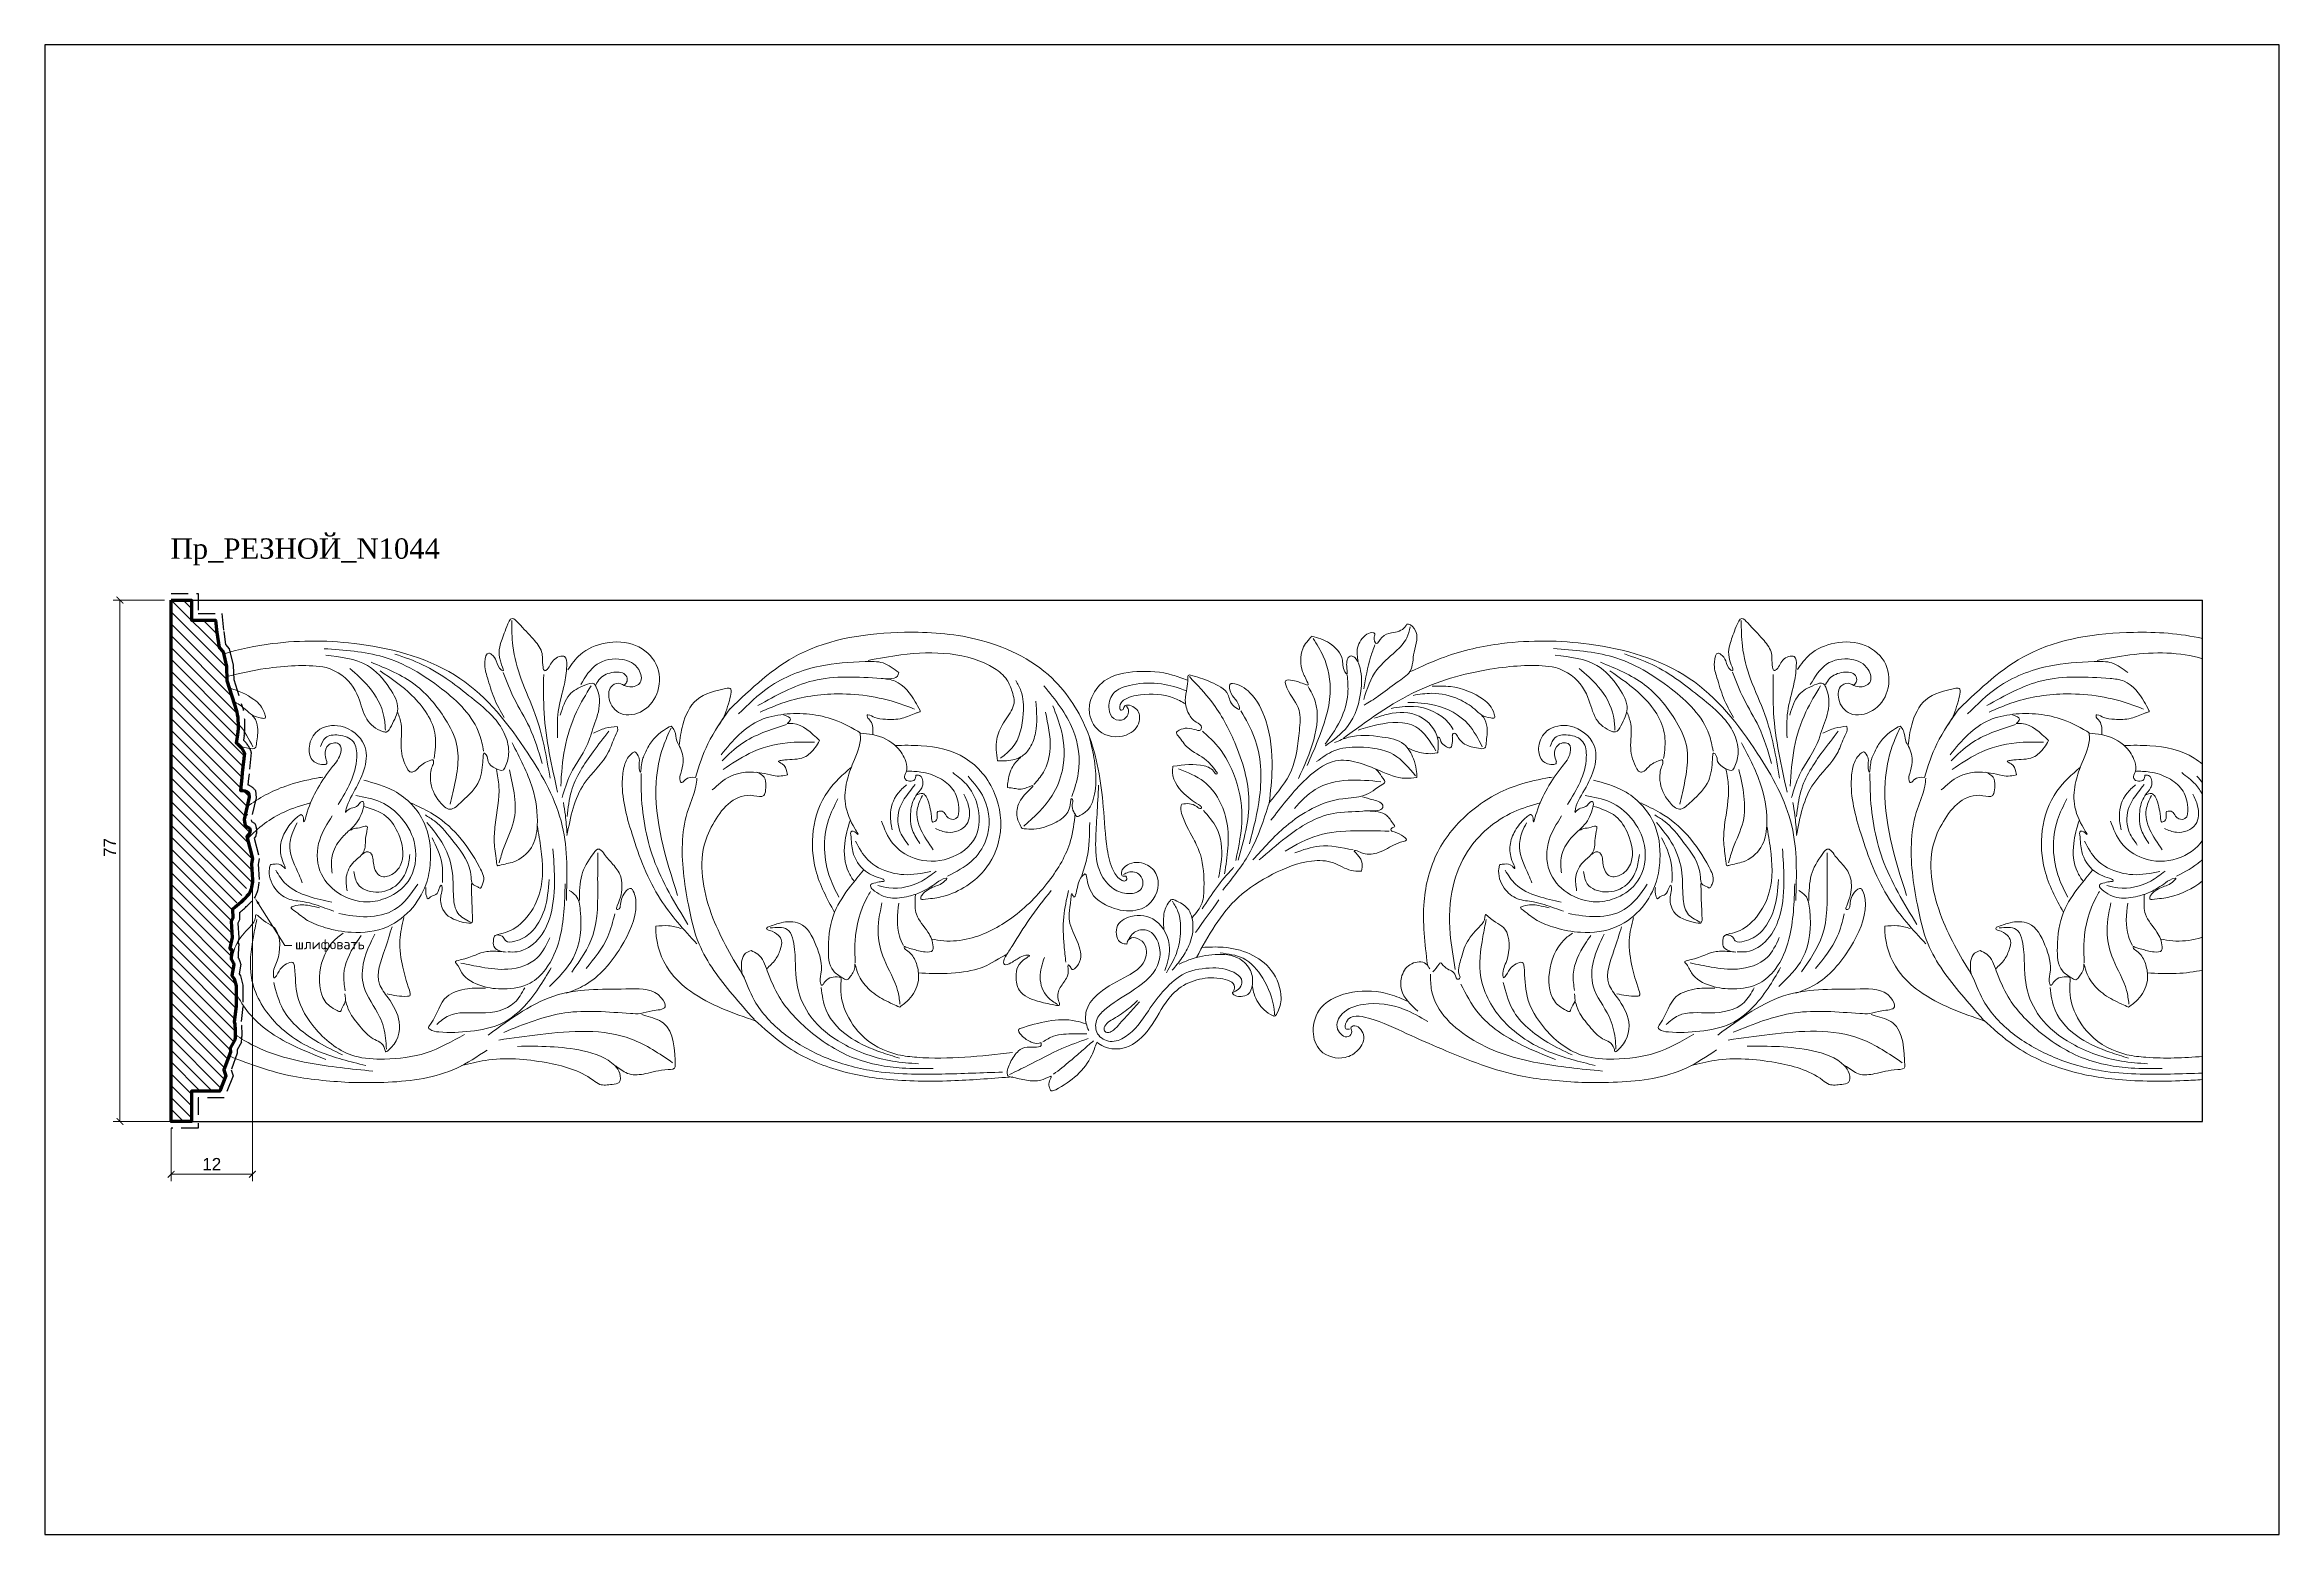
# Model space of a CAD drawing. Header units: millimetres. Extents: x 1310 to 1640, y -336 to -116.
import ezdxf
from ezdxf import colors
from ezdxf.entities.mleader import LeaderData, LeaderLine
from ezdxf.math import Vec2, Vec3

# ---------------------------------------------------------------- set-up
doc = ezdxf.new("R2010")
doc.units = ezdxf.units.MM
doc.linetypes.add('HIDDEN', pattern=[0.375, 0.25, -0.125])
for name, color, linetype, lineweight in [('0.15', 7, 'Continuous', 15), ('линия 50', 1, 'Continuous', 140), ('служебный слой РАЗМЕРЫ', 7, 'Continuous', 9)]:
    doc.layers.add(name, color=color, linetype=linetype, lineweight=lineweight)
doc.layers.add('Outside panel', color=7, linetype='Continuous', lineweight=18, true_color=0x7f5e57)
doc.layers.add('размеры в модели', color=7, linetype='Continuous')
doc.styles.add('ELECT', font='times.ttf')
doc.styles.get("Standard").update_dxf_attribs({"font": 'arial.ttf'})
doc.styles.add('ЕСКД профили текст', font='isocpeur.ttf')
doc.dimstyles.new('M_1', dxfattribs={"dimtxt": 1.8, "dimasz": 1, "dimexe": 1, "dimexo": 1, "dimgap": 0.6, "dimtad": 1, "dimdec": 0, "dimdsep": 46, "dimtxsty": 'Standard', "dimblk": 'ARCHTICK', "dimcen": -5, "dimclrd": 7, "dimclre": 7, "dimclrt": 7, "dimadec": 0, "dimazin": 0, "dimtfac": 1, "dimtdec": 0, "dimtmove": 0, "dimatfit": 3, "dimfxl": 1, "dimtolj": 1, "dimtzin": 0, "dimlwd": 5, "dimlwe": 5, "dimarcsym": 0})

msp = doc.modelspace()

# ---------------------------------------------------------------- texts
at = {"color": 7, "ltscale": 1000, "style": 'ELECT'}
msp.add_text('Пр_РЕЗНОЙ_N1044', height=3, dxfattribs=at).set_placement((1328.62, -192.37))

# ---------------------------------------------------------------- blocks, each defined once
blk = doc.blocks.new('4е4 (2)')
at = {"layer": '0.15', "color": 7, "ltscale": 1000}
for points, knots in [([(310157.83, -93227.75), (310161.02, -93224.71), (310168.14, -93217.92), (310181.8, -93216.02), (310190.5, -93216.56), (310193.85, -93217.34)], [0, 0, 0, 0, 9.011053, 20.144712, 27.278348, 27.278348, 27.278348, 27.278348]), ([(310178.28, -93220.55), (310179.88, -93220.25), (310184.97, -93219.3), (310190.53, -93219.28), (310193.85, -93220.34)], [0, 0, 0, 0, 3.359594, 10.696949, 10.696949, 10.696949, 10.696949]), ([(310180.18, -93223.22), (310180.89, -93223.29), (310183.07, -93223.5), (310184.86, -93225.97), (310185.7, -93227.5), (310186.03, -93228.14), (310185.63, -93228.23), (310184.84, -93228.53), (310183.19, -93229.31), (310181.13, -93229.28), (310179.36, -93229.17), (310178.6, -93228.64), (310178.14, -93228.6), (310178.07, -93229), (310178.93, -93229.57), (310179, -93230.68), (310178.96, -93231.44), (310178.95, -93231.52)], [0, 0, 0, 0, 1.474821, 4.457226, 5.447849, 5.545408, 5.732776, 6.058019, 7.558216, 9.262701, 10.383974, 11.132216, 11.1631, 11.280561, 11.736534, 13.145694, 13.304387, 13.304387, 13.304387, 13.304387]), ([(310156.57, -93234.49), (310158.25, -93232.39), (310160.9, -93229.45), (310167.18, -93228.11), (310172.42, -93228.66), (310175.96, -93230.51), (310177.21, -93231.34)], [0, 0, 0, 0, 5.297662, 7.763518, 13.037886, 16.152268, 16.152268, 16.152268, 16.152268]), ([(310182.27, -93233.12), (310183.53, -93233.1), (310187.05, -93233.04), (310191.2, -93233.91), (310193.46, -93235.57), (310193.85, -93235.9)], [0, 0, 0, 0, 3.809099, 10.576358, 12.1268, 12.1268, 12.1268, 12.1268]), ([(310175.8, -93236.31), (310174.55, -93237.42), (310171.74, -93239.92), (310169.76, -93245.53), (310170.2, -93251.98), (310172.19, -93255.75), (310173.3, -93257.77)], [0, 0, 0, 0, 3.454741, 7.761241, 11.847159, 16.597216, 16.597216, 16.597216, 16.597216]), ([(310188.54, -93242.88), (310188.84, -93242.83), (310189.45, -93242.74), (310189.77, -93243.56), (310190.38, -93244.06), (310191.7, -93244.07), (310191.71, -93241.71), (310191.08, -93239.56), (310188.78, -93237.74), (310186.32, -93236.98), (310184.64, -93236.93), (310183.93, -93236.92)], [0, 0, 0, 0, 0.572642, 1.127, 1.585148, 2.201509, 3.386627, 5.330467, 7.130853, 9.145261, 10.629037, 10.629037, 10.629037, 10.629037]), ([(310193.85, -93240.47), (310193.57, -93239.88), (310192.73, -93238.59), (310191.48, -93237.67), (310190.76, -93237.14)], [23.960907, 23.960907, 23.960907, 23.960907, 25.895306, 28.555646, 28.555646, 28.555646, 28.555646]), ([(310175.6, -93244.2), (310175.27, -93245.32), (310174.55, -93247.79), (310174.82, -93251.12), (310175.89, -93252.76), (310176.22, -93253.21)], [0, 0, 0, 0, 2.438368, 5.384129, 6.526555, 6.526555, 6.526555, 6.526555]), ([(310180.24, -93244.28), (310180.68, -93245.44), (310181.59, -93247.83), (310185.31, -93250.34), (310190.04, -93250.38), (310193.02, -93248.39), (310193.85, -93247.12)], [0, 0, 0, 0, 3.657363, 7.532249, 12.588119, 17.147084, 17.147084, 17.147084, 17.147084]), ([(310190, -93252.41), (310191.25, -93251.77), (310192.63, -93251.07), (310193.75, -93250.02), (310193.85, -93249.92)], [0, 0, 0, 0, 4.170143, 4.598406, 4.598406, 4.598406, 4.598406]), ([(310193.85, -93253.11), (310192.38, -93254.29), (310189.78, -93255.55), (310187.35, -93255.75), (310186.09, -93255.9), (310186.01, -93255.51), (310186.53, -93254.68), (310188.1, -93253.84), (310189.2, -93253.68), (310189.97, -93252.72), (310189.18, -93252.81), (310188.14, -93253.6), (310186.34, -93254.8), (310184.02, -93255.5), (310181.45, -93255.9), (310179.54, -93255), (310178.6, -93254.05), (310178.64, -93253.61), (310179.31, -93253.4), (310179.9, -93253.26), (310180.37, -93253.21), (310180.78, -93253.19), (310180.55, -93252.88), (310180.42, -93252.85), (310180.42, -93252.85)], [31.400985, 31.400985, 31.400985, 31.400985, 36.808195, 39.460536, 39.746437, 39.893594, 40.482734, 42.568244, 44.67135, 44.858442, 44.959978, 46.525658, 49.271649, 51.113022, 53.851989, 56.738517, 57.354551, 57.435079, 58.03564, 59.037703, 59.367525, 59.583244, 59.95018, 59.964614, 59.964614, 59.964614, 59.964614]), ([(310182.93, -93271.77), (310183.41, -93271.41), (310184.67, -93270.48), (310185.83, -93268.36), (310185.7, -93266.02), (310185.09, -93264.42), (310184.25, -93263.51), (310183.61, -93263.18), (310183.57, -93262.73), (310184.23, -93263.11), (310185.05, -93263.24), (310186.31, -93263.65), (310187.87, -93263.67), (310187.89, -93262.18), (310187.14, -93260.38), (310185.13, -93258.44), (310185.2, -93256.3), (310185.24, -93255.32), (310185.25, -93255.11)], [0, 0, 0, 0, 1.234204, 3.283468, 4.690148, 6.007477, 6.756173, 7.292927, 7.356077, 7.551577, 8.286308, 9.594379, 10.369341, 10.745211, 12.350749, 14.521078, 16.140815, 16.57514, 16.57514, 16.57514, 16.57514]), ([(310163.26, -93266.11), (310163.74, -93265.68), (310164.67, -93264.84), (310165.3, -93263.35), (310165.65, -93262.03), (310164.93, -93260.94), (310164.16, -93260.52), (310163.29, -93260.36), (310163.29, -93259.99), (310164.24, -93259.7), (310165.58, -93259.13), (310168.87, -93259.01), (310170.78, -93262.72), (310171.69, -93265.92), (310171.04, -93267.91), (310171.46, -93268.73), (310172.3, -93267.24), (310173.23, -93267.28), (310174.3, -93267.33), (310174.16, -93269.32), (310174.44, -93271.94), (310177.21, -93276.56), (310181.52, -93278.77), (310187.33, -93279.42), (310191.06, -93279.28), (310193.85, -93279.05)], [0, 0, 0, 0, 1.895106, 3.701439, 4.841044, 5.777033, 7.269255, 7.753296, 7.832983, 8.31571, 10.133363, 12.855846, 16.860978, 21.174974, 22.69985, 22.870912, 23.577174, 25.784863, 25.990625, 26.459441, 30.432909, 35.15324, 41.423193, 44.246298, 52.633893, 52.633893, 52.633893, 52.633893]), ([(310187.64, -93261.72), (310188.24, -93261.83), (310190.08, -93262.15), (310192.2, -93261.92), (310193.64, -93261.52), (310193.85, -93261.46)], [0, 0, 0, 0, 1.818682, 5.600012, 6.266565, 6.266565, 6.266565, 6.266565]), ([(310159.98, -93267.42), (310160.49, -93268.7), (310161.81, -93272.01), (310166.03, -93276.2), (310172.02, -93279.52), (310179.86, -93281.71), (310187.3, -93281.72), (310192.28, -93281.57), (310193.85, -93281.52)], [0, 0, 0, 0, 4.122954, 10.606739, 17.28631, 24.550144, 34.752419, 39.47689, 39.47689, 39.47689, 39.47689]), ([(310176.33, -93265.36), (310176.47, -93265.89), (310176.83, -93267.24), (310178.24, -93269.21), (310180.17, -93270.51), (310181.81, -93271.27), (310182.58, -93271.63), (310182.93, -93271.77)], [0, 0, 0, 0, 1.121212, 2.91331, 4.9078, 5.908287, 6.688537, 6.688537, 6.688537, 6.688537]), ([(310193.85, -93266.29), (310192.7, -93266.57), (310189.74, -93266.93), (310187.09, -93266.78), (310185.7, -93266.7)], [108.724724, 108.724724, 108.724724, 108.724724, 111.399035, 114.36125, 114.36125, 114.36125, 114.36125]), ([(310161.41, -93273.58), (310162.89, -93274.94), (310166.44, -93278.17), (310173.37, -93281.32), (310181.96, -93282.76), (310188.79, -93282.75), (310192.93, -93282.54), (310193.85, -93282.48)], [0, 0, 0, 0, 6.005056, 14.346104, 22.355634, 31.99821, 34.776974, 34.776974, 34.776974, 34.776974])]:
    blk.add_open_spline(points, degree=3, knots=knots, dxfattribs=at)
for points in [[(310159.15, -93228.46), (310163.58, -93224.55), (310171.17, -93221.4), (310177.82, -93220.74), (310180.47, -93220.94), (310182.81, -93222.37)], [(310150.38, -93233.13), (310150.89, -93230.07), (310152.96, -93226.38), (310157.43, -93224.68)], [(310157.43, -93224.68), (310157.74, -93224.64), (310157.78, -93226.48), (310156.68, -93229.4), (310155.93, -93230.53)], [(310162, -93227.24), (310170.13, -93223.56), (310180.18, -93223.22)], [(310157.85, -93227.73), (310154.61, -93232.87), (310152.76, -93237.83)], [(310162.34, -93228.19), (310165.54, -93226.89), (310173.24, -93225.52), (310182.84, -93226.91), (310185.14, -93227.75)], [(310149.17, -93230.26), (310148.91, -93230.39), (310146, -93232.99), (310145.15, -93234.67), (310144.88, -93235.43), (310144.61, -93237.05), (310144.44, -93236.31), (310144.48, -93235.07), (310144.02, -93234.22), (310143.84, -93234.07), (310143.47, -93234.22), (310142.35, -93235.86), (310141.98, -93238.02), (310143.41, -93246.2), (310147.61, -93255.86), (310152.97, -93262.41)], [(310149.16, -93230.57), (310148.03, -93233.23), (310146.98, -93238.52), (310150.14, -93255.3)], [(310149.17, -93230.26), (310149.69, -93230.98), (310150.01, -93232.45), (310150.43, -93233.27), (310150.95, -93235.58), (310150.61, -93237.26), (310150.51, -93238.33), (310150.66, -93238.61), (310151.23, -93238.22), (310152.76, -93237.83)], [(310156.7, -93235.37), (310159.57, -93232.88), (310166.2, -93230.04)], [(310165.79, -93228.61), (310166.81, -93229.25), (310166.31, -93229.89)], [(310166.31, -93229.89), (310167.13, -93229.9), (310171.09, -93232.41)], [(310177.08, -93231.33), (310177.13, -93231.82), (310176.07, -93235.64), (310175.13, -93238.45), (310174.91, -93241.74), (310176.29, -93245.39), (310176.78, -93246.19)], [(310177.08, -93231.33), (310178.93, -93231.52), (310182.56, -93233.4), (310183.82, -93235.49), (310183.88, -93237.06), (310183.65, -93237.92), (310183.96, -93238.28), (310184.39, -93238.38), (310185.15, -93238.17), (310185.33, -93237.51)], [(310156.85, -93236.69), (310160.69, -93234.33), (310166.38, -93232.73), (310170.34, -93232.65)], [(310171.09, -93232.41), (310170.46, -93233.41), (310168.83, -93234.85), (310165.96, -93235.26), (310165.27, -93235.35)], [(310144.73, -93237.28), (310144.76, -93239.79), (310146.6, -93249.9), (310151.66, -93259.57)], [(310152.98, -93237.93), (310152.84, -93239.11), (310151.73, -93242.49), (310150.87, -93247.04), (310151.73, -93256.67), (310153.32, -93262.47), (310158.23, -93269.88), (310161.42, -93273.57)], [(310161.85, -93237.09), (310162.91, -93237.81), (310163.16, -93239.11), (310163.01, -93240.22), (310162.86, -93240.49), (310161.41, -93240.54), (310155.57, -93244.34), (310154.07, -93247.85), (310155.36, -93258.61), (310159.99, -93267.42)], [(310166.38, -93237.44), (310165.45, -93237.63), (310164.26, -93237.56), (310162.55, -93237.19), (310157.88, -93237.71), (310155.26, -93239.7)], [(310165.27, -93235.35), (310165.01, -93235.44), (310165.57, -93235.83), (310166.26, -93237.02), (310166.38, -93237.44)], [(310185.33, -93237.51), (310185.85, -93237.54), (310186.37, -93238.74), (310186.18, -93239.38), (310185.31, -93240.58), (310184.56, -93242.89), (310184.84, -93245.69), (310185.91, -93247.61)], [(310173.81, -93241.02), (310172.42, -93244.13), (310172.65, -93252.72), (310173.95, -93255.55)], [(310183.96, -93238.93), (310182.64, -93240.23), (310181.56, -93243.48), (310181.81, -93245.58)], [(310185.2, -93238.9), (310184.36, -93239.97), (310183.01, -93242.18), (310182.91, -93245.61), (310184.21, -93247.83)], [(310186.28, -93240.5), (310185.52, -93242.59), (310187.87, -93248.53)], [(310185.38, -93240.48), (310186.33, -93240.22), (310186.84, -93240.67), (310187.37, -93242.19), (310187.61, -93243.62), (310187.85, -93244.43), (310188.39, -93244.13), (310188.45, -93243.17), (310188.54, -93242.88)], [(310188.22, -93245.39), (310190, -93245.95), (310192.81, -93244.78), (310193.11, -93242.07), (310192.42, -93240.3)], [(310176.78, -93246.19), (310176.76, -93246.28), (310176.57, -93246.09), (310175.7, -93245.91), (310175.7, -93246.34), (310176.01, -93248.8), (310177.9, -93251.7), (310180.43, -93252.85)], [(310176.39, -93247.24), (310178.24, -93250.02), (310181.67, -93251.9), (310183.55, -93252.2), (310187.53, -93251.75)], [(310177.58, -93251.53), (310175.68, -93253.89), (310173.32, -93257.73), (310172.4, -93262.95), (310173.14, -93266.42), (310174.47, -93267.45), (310175.11, -93267.73), (310175.14, -93267.73), (310175.43, -93267.52), (310175.9, -93266.87), (310176.26, -93266.1), (310176.33, -93265.38)], [(310176.37, -93265.22), (310176.34, -93262.01), (310178.17, -93255.47), (310178.61, -93254.69)], [(310179.7, -93253.82), (310181.34, -93254.15), (310186.22, -93253.14), (310188.3, -93251.67)], [(310182.97, -93271.31), (310182.63, -93269.33), (310180.62, -93264.69), (310179.75, -93261.08), (310180.31, -93256.38)], [(310183.48, -93262.66), (310182.9, -93261.3), (310182.79, -93256.4)], [(310150.68, -93260.15), (310148.8, -93259.75), (310146.9, -93259.82)], [(310146.9, -93259.82), (310146.92, -93260.56), (310148.9, -93266.36), (310152.05, -93269.43), (310161.71, -93273.82)], [(310163.79, -93260.08), (310166.3, -93260.28), (310167.42, -93263.28), (310167.84, -93268.8), (310169.83, -93273.2), (310174.53, -93277.15), (310181.85, -93279.74), (310185.7, -93280.13)], [(310159.65, -93266.85), (310159.63, -93264.89), (310160.17, -93263.82), (310160.98, -93263.42)], [(310160.98, -93263.42), (310161.99, -93263.96), (310163.37, -93266.39), (310165.14, -93270.26), (310169.69, -93275.35), (310176.39, -93279.36), (310183.28, -93280.76), (310187.87, -93280.85)], [(310171.32, -93268.86), (310172.06, -93272.21), (310175.82, -93276.39), (310180.14, -93278.41), (310182.9, -93279.31)]]:
    blk.add_spline(points, degree=3, dxfattribs=at)
blk.add_open_spline([(310193.85, -93238.62), (310193.58, -93238.29), (310193.3, -93237.97), (310193.02, -93237.65)], degree=3, dxfattribs=at)
blk = doc.blocks.new('4е4')
at = {"layer": '0.15', "color": 7, "ltscale": 1000}
for points in [[(310250.62, -93220.74), (310250.55, -93218.7), (310251.94, -93216.71), (310252.92, -93216.49), (310253.02, -93216.54), (310253.02, -93217.12), (310253.31, -93218.05), (310254.13, -93217.19), (310255.58, -93216.5), (310257.57, -93215.58), (310257.84, -93215.23), (310258.89, -93215.86), (310258.89, -93219.34), (310258.29, -93222.18), (310256.38, -93223.79), (310253.59, -93225.86), (310251.54, -93227.15)], [(310306.08, -93228.99), (310304.6, -93226.11), (310303.62, -93223.12), (310303.24, -93220.81), (310303.83, -93219.48), (310304.21, -93219.67), (310304.91, -93220.62), (310305.68, -93222), (310305.89, -93222.1), (310305.72, -93221.19), (310305.62, -93217.92), (310306.47, -93215.56), (310307.29, -93214.37), (310308.16, -93215.03), (310310.39, -93217.41), (310311.61, -93219.27), (310311.83, -93221.56), (310312.06, -93222.07), (310312.43, -93221.88), (310312.94, -93221.11), (310314.44, -93219.93), (310315, -93220), (310315.34, -93221.34), (310314.98, -93224.06), (310314.07, -93228.12), (310313.98, -93232.02)], [(310307.2, -93214.67), (310307.38, -93218.42), (310308.59, -93223.32), (310310.68, -93228.53), (310312.88, -93237.96)], [(310243.82, -93216.96), (310242.46, -93218.84), (310242.42, -93222.21), (310243.19, -93223.86), (310243.26, -93224.18), (310242.93, -93224.14), (310240.97, -93223.51), (310239.93, -93223.6), (310240.1, -93224.59), (310241.92, -93227.94), (310241.95, -93230.9), (310240.78, -93236.78), (310237.5, -93241.56)], [(310243.97, -93217.32), (310245.48, -93219.93), (310246.49, -93225.43), (310244.7, -93232.35), (310243.11, -93236.1)], [(310243.79, -93217.01), (310246.41, -93218), (310248.31, -93220.52), (310248.87, -93222.51), (310248.98, -93222.61), (310249.01, -93222.36), (310248.95, -93221.41), (310249.02, -93220.46), (310249.44, -93219.93), (310249.86, -93219.96), (310250.14, -93220.15), (310250.79, -93221.28), (310251.07, -93224.69), (310249.05, -93230.34), (310245.81, -93233.17)], [(310258.32, -93215.61), (310257.82, -93217.22), (310256.15, -93219.25), (310253.4, -93221.97), (310251.45, -93226.31)], [(310251.48, -93224.76), (310252.48, -93220.08), (310253.12, -93218.25)], [(310258.35, -93222.22), (310263.38, -93220.06), (310271.84, -93218.08), (310284.74, -93218.16), (310299.54, -93223.21), (310309.58, -93234.25), (310314.67, -93244.98), (310315.27, -93256.02)], [(310315.5, -93221.92), (310317.34, -93219.69), (310321.01, -93218.02), (310325.51, -93218.35), (310328.54, -93221.15), (310328.78, -93225.08), (310326.59, -93227.97), (310323.29, -93228.4), (310321.6, -93226.28), (310322.07, -93224.25), (310323.29, -93224), (310323.58, -93224.14), (310324.64, -93224.47), (310326.19, -93223.81), (310325.95, -93221.9), (310323.49, -93220.41), (310319.81, -93221.13), (310317.41, -93224.14)], [(310159.15, -93228.46), (310163.58, -93224.55), (310171.17, -93221.4), (310177.82, -93220.74), (310180.47, -93220.94), (310182.81, -93222.37)], [(310279.48, -93218.82), (310288.24, -93220.05), (310296.85, -93224.74), (310302.46, -93231.53), (310303.06, -93233.95)], [(310286.43, -93220.84), (310292.92, -93224.15), (310297.38, -93229.22), (310299.07, -93232.94), (310298.51, -93240.1), (310298.13, -93241.77)], [(310290.36, -93228.23), (310290.88, -93229.94), (310290.88, -93233.54), (310291.79, -93236.57), (310292.15, -93236.99), (310292.61, -93237.03), (310293.55, -93236.27), (310295.27, -93235.29), (310295.55, -93235.25), (310295.65, -93235.57), (310295.45, -93236.26), (310295.21, -93238.28), (310296.59, -93241.46), (310298.07, -93242.53), (310299.84, -93241.4), (310302.4, -93238.3), (310302.95, -93235.22), (310302.99, -93234.6), (310303.09, -93234.24), (310303.42, -93234.48), (310303.72, -93235.47), (310304.85, -93236.52), (310305.99, -93236.7), (310306.16, -93236.43), (310306.74, -93234.42), (310306.2, -93231.53), (310304.65, -93229.12), (310301.24, -93226.04), (310297.99, -93223.54), (310294.04, -93221.18), (310289.95, -93219.61)], [(310150.38, -93233.13), (310150.89, -93230.07), (310152.96, -93226.38), (310157.43, -93224.68)], [(310157.43, -93224.68), (310157.74, -93224.64), (310157.78, -93226.48), (310156.68, -93229.4), (310155.93, -93230.53)], [(310162, -93227.24), (310170.13, -93223.56), (310180.18, -93223.22)], [(310197.83, -93234.99), (310199.54, -93233.47), (310201.19, -93228.41), (310200.84, -93225.07), (310200.09, -93223.52)], [(310208.37, -93240.64), (310209.3, -93237.24), (310208.51, -93230.78), (310204.24, -93224.33)], [(310225.87, -93222.72), (310225.62, -93222.73), (310225.48, -93223.23), (310225.35, -93224.7), (310225.11, -93226.46), (310225.61, -93228.43), (310226.72, -93229.69), (310227.51, -93230.46), (310227.38, -93230.8), (310226.43, -93230.75), (310223.93, -93231.06), (310223.82, -93231.17), (310224.04, -93231.69), (310225.46, -93233.43), (310228.25, -93235.33), (310229.8, -93237.14)], [(310225.71, -93222.96), (310229.03, -93226.7), (310232.41, -93232.7), (310234.51, -93241.32), (310232.91, -93250.07)], [(310225.86, -93222.72), (310228.86, -93223.75), (310231.4, -93225.6), (310232.36, -93227.4), (310233.12, -93227.72), (310233.1, -93227.54), (310232.51, -93226.34), (310231.72, -93225.03), (310231.87, -93223.97), (310232.06, -93223.97), (310234.65, -93225.33), (310236.98, -93229.44), (310237.93, -93236.49), (310237.5, -93241.63)], [(310243.27, -93224.43), (310244.28, -93226.57), (310244.07, -93232.28), (310241.81, -93238.01)], [(310249.03, -93222.75), (310249.13, -93225.03), (310248.26, -93228.82), (310245.77, -93232.95)], [(310261.58, -93224.38), (310264.25, -93224.43), (310269.14, -93226.34), (310270.74, -93228.5), (310270.77, -93229.06), (310270.24, -93229.06), (310268.92, -93228.64), (310267.85, -93227.77), (310265.55, -93226.31), (310261.5, -93225.42), (310258.75, -93225.72)], [(310283.27, -93221.74), (310286.1, -93224.44), (310288.34, -93228.82), (310288.55, -93230.85)], [(310287.78, -93222.1), (310292.48, -93225.73), (310295.91, -93231.66), (310295.75, -93235.03)], [(310305.93, -93222.32), (310307.57, -93226.21), (310309.8, -93230.38), (310311.69, -93235.78)], [(310311.92, -93222.64), (310311.99, -93228.32), (310313.99, -93240.04)], [(310314.37, -93228.64), (310315.73, -93225.63), (310318.02, -93224.19), (310319.36, -93224.03), (310319.68, -93224.49), (310320, -93228.14), (310318.93, -93231.42), (310318.7, -93232.15), (310315.83, -93237.45), (310314.64, -93240.82)], [(310318.93, -93224.3), (310316.77, -93228.16), (310315.03, -93233.54), (310314.43, -93239.15)], [(310319.65, -93224.11), (310320.26, -93223.24), (310322.29, -93222.32), (310324.08, -93222.79), (310324.24, -93223.63), (310323.86, -93224.2)], [(310157.85, -93227.73), (310154.61, -93232.87), (310152.76, -93237.83)], [(310162.34, -93228.19), (310165.54, -93226.89), (310173.24, -93225.52), (310182.84, -93226.91), (310185.14, -93227.75)], [(310197.37, -93235.38), (310198.72, -93235.37), (310201, -93234.7), (310202.16, -93233.45), (310203, -93231.25), (310203.02, -93226.6)], [(310201.25, -93245.05), (310205.45, -93240.5), (310206.95, -93236.76), (310206.81, -93230.95), (310205.56, -93227.28)], [(310202.74, -93238.9), (310204.15, -93237.08), (310205.14, -93233.53), (310204.44, -93228.2)], [(310233.31, -93228), (310235.3, -93231.9), (310236.09, -93240.66), (310234.58, -93247.66)], [(310253.07, -93229.09), (310255.07, -93228.48), (310259.67, -93228.81), (310262.4, -93232.18), (310262.4, -93234.2)], [(310255.51, -93227.65), (310258.83, -93227.36), (310264.03, -93229.84), (310264.67, -93230.75)], [(310257.96, -93226.76), (310261.92, -93227.16), (310266.92, -93230.02), (310268.97, -93233.33)], [(310149.17, -93230.26), (310148.91, -93230.39), (310146, -93232.99), (310145.15, -93234.67), (310144.88, -93235.43), (310144.61, -93237.05), (310144.44, -93236.31), (310144.48, -93235.07), (310144.02, -93234.22), (310143.84, -93234.07), (310143.47, -93234.22), (310142.35, -93235.86), (310141.98, -93238.02), (310143.41, -93246.2), (310147.61, -93255.86), (310152.97, -93262.41)], [(310149.16, -93230.57), (310148.03, -93233.23), (310146.98, -93238.52), (310150.14, -93255.3)], [(310149.17, -93230.26), (310149.69, -93230.98), (310150.01, -93232.45), (310150.43, -93233.27), (310150.95, -93235.58), (310150.61, -93237.26), (310150.51, -93238.33), (310150.66, -93238.61), (310151.23, -93238.22), (310152.76, -93237.83)], [(310156.7, -93235.37), (310159.57, -93232.88), (310166.2, -93230.04)], [(310165.79, -93228.61), (310166.81, -93229.25), (310166.31, -93229.89)], [(310166.31, -93229.89), (310167.13, -93229.9), (310171.09, -93232.41)], [(310177.08, -93231.33), (310177.13, -93231.82), (310176.07, -93235.64), (310175.13, -93238.45), (310174.91, -93241.74), (310176.29, -93245.39), (310176.78, -93246.19)], [(310177.08, -93231.33), (310178.93, -93231.52), (310182.56, -93233.4), (310183.82, -93235.49), (310183.88, -93237.06), (310183.65, -93237.92), (310183.96, -93238.28), (310184.39, -93238.38), (310185.15, -93238.17), (310185.33, -93237.51)], [(310227.63, -93231.02), (310229.58, -93232.88), (310232.22, -93237.25), (310233.48, -93243.7), (310232.56, -93250.09)], [(310250.66, -93230.85), (310253.57, -93230.04), (310259.15, -93230.38), (310262.13, -93233.9)], [(310264.55, -93231.69), (310264.65, -93231.36), (310264.96, -93231.37), (310265.41, -93231.94), (310266.36, -93232.91), (310268.41, -93233.54), (310269.32, -93233.49), (310269.54, -93232.73), (310269.67, -93230.45), (310269.13, -93228.96), (310268.89, -93228.69)], [(310279.88, -93235.5), (310279.88, -93235.77), (310279.35, -93235.93), (310277.74, -93235.24), (310277.31, -93233.25), (310278.52, -93230.98), (310281.96, -93230.27), (310285.44, -93233.05), (310284.06, -93239.68), (310282.66, -93242.87), (310282.65, -93242.99)], [(310278.97, -93233.27), (310279.7, -93231.99), (310281.63, -93231.58), (310283.83, -93232.58), (310284.33, -93234.85), (310281.56, -93241.85)], [(310322.79, -93230.3), (310322.85, -93230.5), (310322.49, -93231.72), (310321.5, -93234.07), (310317.92, -93238.73), (310315.36, -93246.43)], [(310315.38, -93243.61), (310316.01, -93239.87), (310319.23, -93234.04), (310321.53, -93231.03)], [(310319.26, -93231.3), (310321.02, -93230.58), (310322.79, -93230.29)], [(310156.85, -93236.69), (310160.69, -93234.33), (310166.38, -93232.73), (310170.34, -93232.65)], [(310171.09, -93232.41), (310170.46, -93233.41), (310168.83, -93234.85), (310165.96, -93235.26), (310165.27, -93235.35)], [(310182.27, -93233.12), (310186.08, -93233.16), (310192.59, -93234.99), (310196.95, -93240.2), (310197.68, -93246.68), (310195.39, -93251.61), (310189, -93255.5), (310186.38, -93255.86), (310186.09, -93255.82), (310186.05, -93255.68), (310186.28, -93255.14), (310188.01, -93253.98), (310189.82, -93252.9), (310189.91, -93252.74), (310189.81, -93252.74), (310188.39, -93253.4), (310186.03, -93254.81), (310184.28, -93255.38), (310181.55, -93255.63), (310178.95, -93254.39), (310178.62, -93253.87), (310178.62, -93253.79), (310179.13, -93253.46), (310180.11, -93253.24), (310180.43, -93253.21), (310180.64, -93253.15), (310180.43, -93252.85), (310180.42, -93252.85)], [(310200.88, -93234.77), (310199.63, -93236.21), (310198.89, -93238.65), (310198.85, -93239.26), (310198.85, -93239.35)], [(310208.78, -93243.22), (310208.93, -93243.45), (310209.04, -93243.6), (310209.55, -93243.48), (310210.82, -93242.51), (310211.83, -93239.45), (310211.69, -93235.36), (310210.98, -93231.94)], [(310244.5, -93235.51), (310247.06, -93233.92), (310250.73, -93233.37), (310255.87, -93234.48), (310259.12, -93237.62)], [(310262.39, -93234.19), (310262.26, -93234.22), (310259.66, -93234.14), (310258.05, -93233.56)], [(310262.42, -93231.99), (310262.52, -93231.92), (310262.86, -93232.52), (310263.55, -93233.23), (310264.18, -93233.49), (310264.24, -93233.47), (310264.49, -93233.04), (310264.56, -93232.07), (310264.54, -93231.69)], [(310279.91, -93235.5), (310279.64, -93234.52), (310280.2, -93233.01), (310281.79, -93232.97), (310281.96, -93234.13), (310280.75, -93236.24), (310277, -93242.96), (310276.57, -93244.4)], [(310304.95, -93236.64), (310305.31, -93239.14), (310304.76, -93244.85), (310304.62, -93247.47), (310304.94, -93250.27), (310305.16, -93250.88), (310305.37, -93250.84), (310307.49, -93250.3), (310310.11, -93248.19), (310310.97, -93244.96), (310310.26, -93239.43), (310307.24, -93232.73)], [(310144.73, -93237.28), (310144.76, -93239.79), (310146.6, -93249.9), (310151.66, -93259.57)], [(310152.98, -93237.93), (310152.84, -93239.11), (310151.73, -93242.49), (310150.87, -93247.04), (310151.73, -93256.67), (310153.32, -93262.47), (310158.23, -93269.88), (310161.42, -93273.57)], [(310161.85, -93237.09), (310162.91, -93237.81), (310163.16, -93239.11), (310163.01, -93240.22), (310162.86, -93240.49), (310161.41, -93240.54), (310155.57, -93244.34), (310154.07, -93247.85), (310155.36, -93258.61), (310159.99, -93267.42)], [(310166.38, -93237.44), (310165.45, -93237.63), (310164.26, -93237.56), (310162.55, -93237.19), (310157.88, -93237.71), (310155.26, -93239.7)], [(310165.27, -93235.35), (310165.01, -93235.44), (310165.57, -93235.83), (310166.26, -93237.02), (310166.38, -93237.44)], [(310180.24, -93244.28), (310181.88, -93247.55), (310185.05, -93249.77), (310190.11, -93249.82), (310194.16, -93246.58), (310194.38, -93241.88), (310192.79, -93238.86), (310190.76, -93237.14)], [(310185.33, -93237.51), (310185.85, -93237.54), (310186.37, -93238.74), (310186.18, -93239.38), (310185.31, -93240.58), (310184.56, -93242.89), (310184.84, -93245.69), (310185.91, -93247.61)], [(310190, -93252.41), (310193.54, -93250.21), (310195.67, -93247.13), (310195.38, -93240.93), (310193.02, -93237.65)], [(310223.29, -93236.19), (310223.22, -93236.62), (310224.94, -93240.26), (310227.35, -93242.05)], [(310229.8, -93237.14), (310229.83, -93237.26), (310229.68, -93237.35), (310229.41, -93237.1), (310227.91, -93236.14), (310223.31, -93236.19)], [(310224.1, -93236.58), (310227.85, -93238.46), (310231.25, -93244.5), (310230.9, -93252.06)], [(310241.23, -93242.43), (310244.3, -93239.62), (310249.17, -93238.26), (310253.99, -93238.48)], [(310260.87, -93265.51), (310260.37, -93256.19), (310262.39, -93248.85), (310267.2, -93242.92), (310273.82, -93239.11), (310278.37, -93237.96), (310279.28, -93237.79)], [(310305.34, -93250.45), (310305.99, -93248.32), (310307.47, -93244.39), (310306.86, -93236.69)], [(310173.81, -93241.02), (310172.42, -93244.13), (310172.65, -93252.72), (310173.95, -93255.55)], [(310183.96, -93238.93), (310182.64, -93240.23), (310181.56, -93243.48), (310181.81, -93245.58)], [(310185.2, -93238.9), (310184.36, -93239.97), (310183.01, -93242.18), (310182.91, -93245.61), (310184.21, -93247.83)], [(310186.28, -93240.5), (310185.52, -93242.59), (310187.87, -93248.53)], [(310185.38, -93240.48), (310186.33, -93240.22), (310186.84, -93240.67), (310187.37, -93242.19), (310187.61, -93243.62), (310187.85, -93244.43), (310188.39, -93244.13), (310188.45, -93243.17), (310188.54, -93242.88)], [(310188.22, -93245.39), (310190, -93245.95), (310192.81, -93244.78), (310193.11, -93242.07), (310192.42, -93240.3)], [(310198.85, -93239.35), (310199.85, -93239.46), (310201.72, -93239.35), (310202.6, -93239.14), (310202.58, -93239.17), (310202.33, -93239.45), (310200.61, -93241.51), (310200.28, -93243.71), (310201, -93245.38)], [(310201, -93245.38), (310202.33, -93245.48), (310205.45, -93244.75), (310207.47, -93243.38), (310208.19, -93241.2), (310208.26, -93240.97), (310208.44, -93241.09), (310208.42, -93241.85), (310208.63, -93242.92), (310208.78, -93243.22)], [(310212.3, -93238.98), (310212.07, -93243.29), (310211.88, -93247.16), (310212.42, -93251.56), (310214.26, -93254.1), (310216.45, -93254.99), (310218.48, -93254.43), (310218.86, -93253.47), (310218.41, -93252.26), (310216.7, -93251.85), (310215.99, -93252.19)], [(310251.28, -93240.71), (310252.88, -93241.17), (310254.29, -93242.13), (310254.26, -93242.27), (310252.43, -93242.76), (310251.32, -93242.82), (310246.96, -93243.16), (310239.99, -93246.71), (310236.03, -93250.03)], [(310278.83, -93257.11), (310277.3, -93256.76), (310275, -93256.84), (310274.62, -93257.05), (310274.98, -93257.45), (310277.07, -93258.96), (310279.71, -93260.03), (310283.48, -93260.71), (310288.86, -93259.88), (310292.57, -93257.03), (310294.69, -93253.16), (310295.21, -93250.01), (310294.28, -93244.55), (310289.84, -93239.83), (310285.37, -93238.25)], [(310280.68, -93243.54), (310278.85, -93247.04), (310278.88, -93251.65), (310281.5, -93254.85), (310285.92, -93256.22), (310288.86, -93255.57), (310291.9, -93253.18), (310292.92, -93247.89), (310290.92, -93243.83), (310287.88, -93241.48), (310284.18, -93240.53)], [(310282.67, -93243.01), (310282.88, -93242.77), (310283.72, -93242.32), (310284.46, -93241.99), (310285.24, -93241.42), (310285.27, -93241.45), (310285.31, -93242.24), (310284.07, -93244.81), (310283.07, -93245.8), (310281.74, -93247.21), (310280.62, -93249.78), (310280.66, -93251.95)], [(310187.64, -93261.72), (310189.44, -93261.98), (310193.21, -93261.64), (310199.49, -93258.57), (310204.97, -93253.14), (310208.16, -93247.18), (310208.85, -93243.18)], [(310209.83, -93252.36), (310210.58, -93249.75), (310210.99, -93244.5)], [(310224.61, -93241.78), (310224.5, -93242.01), (310224.57, -93243.18), (310226.3, -93246.9), (310227.33, -93249.25), (310227.87, -93254.11), (310227.59, -93256.36), (310226.1, -93258.57)], [(310227.3, -93242.02), (310227.52, -93242.23), (310227.39, -93242.41), (310226.79, -93242.15), (310224.6, -93241.78)], [(310227.79, -93242.72), (310229.71, -93245.31), (310230.45, -93249.98), (310230.02, -93252.63)], [(310237.52, -93241.57), (310234.49, -93249.16), (310230.65, -93254.49)], [(310251.98, -93242.78), (310254.86, -93243.47), (310255.86, -93244.75), (310256.03, -93245.06), (310255.66, -93245.28), (310255.45, -93245.59), (310255.96, -93245.88), (310257.65, -93247.19), (310257.26, -93247.31), (310255.86, -93247.85), (310253.4, -93249.01), (310251.15, -93248.97), (310250.22, -93248.65), (310250.12, -93248.65), (310250.51, -93249.22), (310251.14, -93251.68)], [(310276.04, -93243.3), (310275.48, -93243.73), (310273.98, -93245.46), (310273.12, -93247.58), (310273.24, -93249.79), (310273.75, -93251.04)], [(310275.51, -93244.54), (310274.87, -93245.9), (310274.44, -93248.19), (310275.81, -93252.24), (310276.28, -93253.4)], [(310276.58, -93244.39), (310276.53, -93244.39), (310276.47, -93244.12), (310276.18, -93243.36), (310276.05, -93243.32)], [(310285.18, -93249.17), (310285.9, -93248.81), (310286.33, -93249), (310286.81, -93250.76), (310287.86, -93252.42), (310289.49, -93252.19), (310290.94, -93250.38), (310290.52, -93246.29), (310288.67, -93243.59), (310285.44, -93242.12)], [(310292.36, -93241.62), (310295.23, -93243.06), (310302.47, -93251.11), (310303.05, -93253.15), (310302.83, -93253.76), (310302.57, -93254.17), (310302.17, -93254.01), (310301.4, -93253.57), (310301.2, -93252.56), (310298.7, -93247.43), (310295.79, -93244.26), (310294.45, -93243.39)], [(310294.68, -93244.5), (310297.14, -93247.85), (310298.45, -93251.99), (310298.61, -93255.52), (310299.27, -93257.91), (310301.1, -93259.22)], [(310314.84, -93241.54), (310315.12, -93243.44), (310315.38, -93246.2)], [(310176.78, -93246.19), (310176.76, -93246.28), (310176.57, -93246.09), (310175.7, -93245.91), (310175.7, -93246.34), (310176.01, -93248.8), (310177.9, -93251.7), (310180.43, -93252.85)], [(310176.39, -93247.24), (310178.24, -93250.02), (310181.67, -93251.9), (310183.55, -93252.2), (310187.53, -93251.75)], [(310239.85, -93248.71), (310244.72, -93246.4), (310250.18, -93245.72), (310255.21, -93245.79)], [(310241.27, -93248.98), (310244.91, -93247.99), (310249.88, -93248.56)], [(310283.37, -93245.62), (310283.93, -93245.41), (310285.03, -93245.2), (310285.87, -93245.1), (310285.87, -93245.42), (310285.62, -93246.84), (310285.53, -93248.13), (310285.24, -93248.96), (310283.89, -93250.32), (310282.78, -93252.5), (310282.9, -93254.58)], [(310296.98, -93253.35), (310296.87, -93250.5), (310295.45, -93246.75)], [(310310.99, -93245.03), (310311.52, -93248.37), (310311.35, -93254.8), (310309.44, -93258.46), (310306.63, -93260.62), (310305.16, -93261.02), (310304.68, -93261.27), (310304.51, -93261.84), (310304.55, -93262.77), (310305.45, -93263.47), (310306.39, -93263.63)], [(310251.13, -93251.68), (310250.97, -93251.69), (310249.61, -93251.59), (310247, -93250.46), (310243.76, -93250.2), (310238.01, -93252.15), (310232.95, -93255.54), (310226.75, -93264.44)], [(310227.61, -93257.26), (310232.11, -93251.28), (310232.26, -93251.13)], [(310271.56, -93250.7), (310271.42, -93251.29), (310272.22, -93254.2), (310274.18, -93255.77), (310276.55, -93256.22), (310279.62, -93257.13), (310280.95, -93257.59)], [(310273.72, -93251.03), (310273.77, -93251.28), (310273.41, -93250.97), (310272.25, -93250.63), (310271.56, -93250.7)], [(310283.9, -93251.75), (310284.47, -93253.56), (310287.13, -93254.76), (310290.35, -93253.61), (310291.74, -93251.39), (310292.16, -93249.24)], [(310306.61, -93263.6), (310308, -93263.58), (310311.06, -93261.79), (310312.95, -93258.09), (310313.51, -93252.72), (310313.3, -93248.4)], [(310317.19, -93256.03), (310317.55, -93252.28), (310319.27, -93249.06), (310320.12, -93248.43), (310320.22, -93248.47), (310320.91, -93249.22), (310322.15, -93250.68), (310323.26, -93252.4), (310323.48, -93253.74), (310322.78, -93256.82), (310322.71, -93257.33), (310323.08, -93257.24), (310323.24, -93256.84), (310323.93, -93254.81), (310324.88, -93254.25), (310325.16, -93254.65), (310325.55, -93256.58), (310323.32, -93262.91), (310318, -93268.51), (310315.26, -93269.72)], [(310319.92, -93248.99), (310319.89, -93253.38), (310319.17, -93261.19), (310316.09, -93266.57)], [(310177.58, -93251.53), (310175.68, -93253.89), (310173.32, -93257.73), (310172.4, -93262.95), (310173.14, -93266.42), (310174.47, -93267.45), (310175.11, -93267.73), (310175.14, -93267.73), (310175.43, -93267.52), (310175.9, -93266.87), (310176.26, -93266.1), (310176.33, -93265.38)], [(310176.37, -93265.22), (310176.34, -93262.01), (310178.17, -93255.47), (310178.61, -93254.69)], [(310179.7, -93253.82), (310181.34, -93254.15), (310186.22, -93253.14), (310188.3, -93251.67)], [(310198.7, -93264.06), (310199.64, -93262.6), (310202.07, -93258.81), (310205.3, -93254.54)], [(310207.47, -93265.15), (310207.21, -93262.66), (310207.16, -93258.45), (310207.85, -93254.54)], [(310272.34, -93251.54), (310273.89, -93253.62), (310277.17, -93255.39), (310280.63, -93256.26)], [(310281.69, -93257.95), (310285.84, -93258.4), (310289.92, -93257.36), (310293.32, -93253.62)], [(310294.53, -93254.08), (310294.65, -93255.47), (310294.84, -93255.76), (310295.18, -93255.5), (310295.98, -93255.14), (310296.6, -93254.01), (310296.8, -93253.75), (310296.91, -93254.08), (310296.75, -93255.22), (310297.04, -93257.33), (310300.1, -93259.24), (310301.36, -93259.19), (310301.42, -93258.69), (310301.28, -93255.13), (310301.26, -93253.51)], [(310305.72, -93263.56), (310303.5, -93263.56), (310299.61, -93264.8), (310298.88, -93265.16), (310299.01, -93265.31), (310299.84, -93266.68), (310302.81, -93268.64), (310306.06, -93269.08), (310309.9, -93268.23), (310312.2, -93266.19), (310314.25, -93261.71), (310315.1, -93253.55)], [(310305.04, -93261.07), (310305.96, -93261.43), (310306.33, -93261.99), (310307.64, -93262.04), (310309.99, -93260.79), (310312.02, -93257.37), (310312.72, -93252.94)], [(310315.69, -93254.53), (310316.66, -93255.28), (310317.33, -93257.45), (310316.27, -93264.55), (310312.76, -93268.7)], [(310182.97, -93271.31), (310182.63, -93269.33), (310180.62, -93264.69), (310179.75, -93261.08), (310180.31, -93256.38)], [(310183.48, -93262.66), (310182.9, -93261.3), (310182.79, -93256.4)], [(310221.95, -93260.3), (310222.01, -93257.74), (310222.88, -93256.05), (310223.12, -93255.87), (310223.61, -93255.99), (310225.43, -93257.18), (310226.23, -93259.54), (310225.77, -93262.36), (310224.6, -93264.51), (310223.17, -93266.32)], [(310223.2, -93256.14), (310224.03, -93257.66), (310224.4, -93260.44), (310223.79, -93263.83), (310222.33, -93266.68)], [(310226.6, -93260.75), (310230.08, -93255.92)], [(310150.68, -93260.15), (310148.8, -93259.75), (310146.9, -93259.82)], [(310146.9, -93259.82), (310146.92, -93260.56), (310148.9, -93266.36), (310152.05, -93269.43), (310161.71, -93273.82)], [(310163.26, -93266.11), (310164.57, -93264.74), (310165.35, -93263.11), (310165.49, -93261.98), (310165.02, -93261.17), (310163.71, -93260.45), (310163.29, -93260.21), (310163.29, -93260.13), (310163.69, -93259.86), (310165.42, -93259.3), (310168.14, -93259.42), (310170.57, -93262.6), (310171.31, -93266.85), (310171.28, -93268.37), (310171.37, -93268.52), (310171.89, -93268.05), (310173.98, -93267.32), (310174.18, -93267.35), (310174.27, -93267.81), (310174.7, -93271.76), (310177.18, -93275.78), (310182.68, -93278.79), (310185.48, -93279.18), (310199.61, -93278.46)], [(310163.79, -93260.08), (310166.3, -93260.28), (310167.42, -93263.28), (310167.84, -93268.8), (310169.83, -93273.2), (310174.53, -93277.15), (310181.85, -93279.74), (310185.7, -93280.13)], [(310261.64, -93266.57), (310262.58, -93265.41), (310262.67, -93265.27), (310263.43, -93265.83), (310264.89, -93266.88), (310265.42, -93267.66), (310265.69, -93267.33), (310265.61, -93267.08), (310265.77, -93264.82), (310266.76, -93262.08), (310268.71, -93259.72), (310269.36, -93258.46), (310269.43, -93258.11), (310269.79, -93258.35), (310272.32, -93260.27), (310272.57, -93264.9), (310272.01, -93267.1), (310272.09, -93267.42), (310272.44, -93267.12), (310273.27, -93265.89), (310275, -93265.28), (310275.13, -93265.81), (310275.58, -93270.13), (310278.31, -93275.05), (310284.02, -93278.98), (310288.41, -93279.43), (310294.56, -93278.52), (310300.23, -93275.78)], [(310269.56, -93258.81), (310269.06, -93261.36), (310268.76, -93267.38), (310272.19, -93273.9), (310278.8, -93278.35), (310285.64, -93280.38)], [(310282.3, -93260.85), (310281.52, -93261.41), (310278.98, -93265.97), (310279.61, -93270.86), (310281.42, -93272.28), (310281.9, -93272.4), (310282.06, -93272.05), (310282.61, -93271), (310282.56, -93269.81)], [(310282.6, -93269.33), (310282.4, -93266.92), (310284.15, -93262.42), (310284.99, -93261.19)], [(310282.7, -93270.93), (310283.23, -93272.4), (310284.79, -93274.6), (310286.74, -93276.43), (310288.43, -93277.88), (310288.63, -93278.36), (310288.91, -93278.19), (310290.59, -93273.95), (310288.93, -93270.39), (310287.67, -93268.36), (310288.45, -93263.28), (310289.53, -93259.89)], [(310286.98, -93260.99), (310285.38, -93264.95), (310285.35, -93268.69), (310287.69, -93273.17), (310288.58, -93276.35), (310288.71, -93277.96)], [(310291.29, -93258.55), (310290.68, -93261.89), (310291.11, -93265.86), (310292.09, -93269.27), (310292.14, -93270.08), (310291.79, -93270.15), (310288.82, -93269.8)], [(310322.42, -93258.01), (310321.39, -93261.34), (310318.17, -93266.06)], [(310159.65, -93266.85), (310159.63, -93264.89), (310160.17, -93263.82), (310160.98, -93263.42)], [(310160.98, -93263.42), (310161.99, -93263.96), (310163.37, -93266.39), (310165.14, -93270.26), (310169.69, -93275.35), (310176.39, -93279.36), (310183.28, -93280.76), (310187.87, -93280.85)], [(310206.26, -93271.38), (310204.8, -93270.31), (310203.67, -93267.35), (310204.3, -93264.43)], [(310227.58, -93262.95), (310230.72, -93262.93), (310237.81, -93266.34), (310239.26, -93270.44), (310238.65, -93272.69), (310238.25, -93273.09), (310238.07, -93273.03), (310236.76, -93272.17), (310235.26, -93269.8), (310235.01, -93268.73)], [(310230.25, -93263.77), (310233.63, -93264.55), (310236.55, -93267.5), (310238.21, -93272.06), (310238.3, -93272.9)], [(310299.68, -93265.25), (310302.78, -93265.85), (310306.64, -93266.15), (310311.02, -93264.43), (310312.83, -93261.5)], [(310159.98, -93267.42), (310161.71, -93271.16), (310166.14, -93275.9), (310171.94, -93279.2), (310178.93, -93281.17), (310189.13, -93281.65), (310198.11, -93281.36)], [(310212.06, -93276.95), (310213.07, -93277.57), (310216.29, -93277.73), (310219.82, -93274.89), (310222.67, -93270.51), (310225.23, -93268.35), (310226.81, -93267.76), (310230.28, -93267.53), (310232.38, -93268.77), (310232.32, -93269.18), (310232.25, -93269.43)], [(310261.23, -93266.12), (310260.63, -93265.37), (310258.54, -93265.35), (310257.11, -93267.11), (310257.03, -93269.22), (310259.44, -93272.36)], [(310261.33, -93266.9), (310261.48, -93269.3), (310267.7, -93276.68), (310277.15, -93279.99), (310286.7, -93281.21)], [(310303.31, -93268.99), (310300.7, -93269.04), (310297.61, -93270.22), (310295.2, -93274.28), (310294.97, -93274.92), (310295.08, -93275.03), (310296.45, -93275.44), (310301.1, -93275.32), (310305.69, -93274.18), (310311.17, -93268.97), (310313.03, -93265.93)], [(310171.32, -93268.86), (310172.06, -93272.21), (310175.82, -93276.39), (310180.14, -93278.41), (310182.9, -93279.31)], [(310218.07, -93270.81), (310217, -93271.76), (310214.82, -93273.31), (310213.23, -93274.57), (310213.11, -93274.96), (310213.37, -93275.46), (310213.99, -93275.45), (310215.21, -93274.46), (310217.18, -93272.3), (310218.33, -93270.98)], [(310258.02, -93270.94), (310255.3, -93269.88), (310249.8, -93269.58), (310245.18, -93271.84), (310243.99, -93275.38), (310245.08, -93278.18), (310248.71, -93279.2), (310250.64, -93278.09), (310251.41, -93275.82), (310249.91, -93274.55), (310249.6, -93274.73), (310249.68, -93275.37), (310249.19, -93276.11), (310247.6, -93275), (310248.28, -93272.75), (310251.41, -93271.37), (310257.44, -93272.1), (310260.91, -93273.89)], [(310265.79, -93268.39), (310268.34, -93272.59), (310274.82, -93277.38), (310279.78, -93279.48)], [(310272.06, -93268.12), (310273.43, -93272.08), (310278.66, -93276.97), (310282.22, -93278.82)], [(310296.13, -93274.32), (310297.9, -93273.03), (310302.61, -93272.62), (310307.62, -93271.09), (310309.11, -93268.91)], [(310303.74, -93275.89), (310314.12, -93269.91), (310324.76, -93269.08), (310329.3, -93270.39), (310329.84, -93271.73), (310327.95, -93272.31), (310326.21, -93272.71), (310324.72, -93272.71), (310315.06, -93272.62), (310306.02, -93275.48)], [(310161.41, -93273.58), (310166.02, -93277.43), (310173.56, -93281), (310181.43, -93282.46), (310191.08, -93282.62), (310199.64, -93282.06)], [(310210.43, -93274.24), (310208.94, -93273.82), (310200.71, -93274.91)], [(310249.37, -93275.03), (310248.8, -93274.97), (310248.91, -93273.93), (310252.17, -93273.4), (310257.84, -93275.69), (310262.97, -93277.95), (310274.86, -93281.96), (310283.69, -93282.91)], [(310326.4, -93272.85), (310326.98, -93273.03), (310329.59, -93274.1), (310331.36, -93280.47), (310331.36, -93280.59), (310330.31, -93280.98), (310326.94, -93281.59), (310324.54, -93281.63), (310322.73, -93280.56), (310322.54, -93280.45)], [(310200.69, -93274.92), (310200.55, -93275), (310200.88, -93275.88), (310202.37, -93276.93), (310203.51, -93277.08), (310203.79, -93277.06), (310203.83, -93277.18), (310201.74, -93277.68), (310200.49, -93278.23), (310199.29, -93279.9), (310198.85, -93281.75), (310198.87, -93281.83), (310199.4, -93282.1), (310201.68, -93282.57), (310203.78, -93282.55), (310205.15, -93282.01), (310205.26, -93281.98), (310205.19, -93282.37), (310204.97, -93283.29), (310205.22, -93284.09)], [(310199.16, -93281.71), (310201.84, -93280.4), (310206.89, -93277.9), (310210.74, -93276.41)], [(310204.09, -93276.91), (310205.65, -93276.05), (310208.7, -93275.73), (310210.58, -93275.73)], [(310205.23, -93284.1), (310205.35, -93284.13), (310205.97, -93283.96), (310211.29, -93278.88), (310212.02, -93276.98)], [(310205.64, -93281.69), (310208.12, -93279.71), (310209.82, -93278.24), (310211.55, -93276.74)], [(310299.79, -93280.39), (310303.29, -93279.64), (310312.27, -93279.96), (310319.23, -93282.55), (310320.2, -93283.17), (310322.04, -93283.17), (310323.05, -93282.88), (310323.15, -93281.58), (310322.43, -93280.4), (310317.72, -93278.21), (310308.07, -93277.55)], [(310305.3, -93276.63), (310311.4, -93275.79), (310324.9, -93276.48), (310330.97, -93279.97)], [(310283.69, -93282.91), (310288.95, -93282.84), (310299.08, -93280.77), (310303.56, -93278.09)]]:
    blk.add_spline(points, degree=3, dxfattribs=at)
for points, knots in [([(310157.83, -93227.75), (310161.02, -93224.71), (310168.14, -93217.92), (310181.92, -93216), (310194.92, -93216.85), (310205.44, -93221.7), (310211.57, -93231.51), (310213.03, -93240.56), (310213.3, -93247.47), (310214.12, -93251.27), (310215.24, -93252.87), (310216.23, -93253.23), (310216.56, -93252.82), (310216.35, -93252.29), (310215.82, -93252.51), (310215.52, -93251.78), (310216.55, -93250.39), (310218.94, -93250.2), (310221.65, -93252.32), (310220.74, -93256.64), (310216.8, -93257.96), (310212.73, -93256.66), (310210.81, -93254.94), (310210.45, -93251.95), (310209.57, -93252.62), (310209.3, -93253.32), (310208.76, -93256.12), (310208.3, -93254.67), (310208.07, -93257.49), (310207.6, -93259.24), (310209.64, -93262.57), (310209.89, -93265.12), (310208.41, -93266.43), (310208.16, -93265.84), (310207.68, -93265.24), (310207.93, -93266.68), (310207.55, -93267.67), (310206.38, -93269.02), (310206.16, -93270.33), (310206.71, -93271.63), (310204.94, -93271.28), (310203.31, -93270.97), (310200.41, -93269.86), (310199.95, -93266.79), (310200.36, -93265.18), (310202.32, -93264.11), (310201.46, -93264.05), (310200.58, -93264.42), (310199.69, -93265.1), (310198.25, -93265.8), (310198.22, -93264.68), (310199.1, -93263.72), (310196.34, -93265.35), (310194.47, -93266.32), (310189.97, -93266.95), (310187.09, -93266.78), (310185.7, -93266.7)], [0, 0, 0, 0, 9.011053, 20.144712, 27.512386, 36.319094, 42.991549, 50.791649, 55.169393, 57.464709, 58.799386, 59.107489, 59.422718, 59.670115, 60.046986, 60.218699, 61.110888, 63.03994, 64.638337, 67.637695, 69.980417, 72.561586, 75.913634, 76.387615, 76.474428, 77.992126, 79.016029, 79.338904, 79.881848, 82.410422, 84.980027, 87.042554, 87.583482, 87.944525, 88.200431, 88.802502, 89.605372, 90.902855, 92.142487, 92.584704, 93.021154, 94.885715, 97.027019, 98.484212, 100.731052, 101.109664, 101.281096, 102.110492, 103.22063, 103.920354, 104.478278, 104.956304, 105.867312, 108.238898, 111.399035, 114.36125, 114.36125, 114.36125, 114.36125]), ([(310178.28, -93220.55), (310179.88, -93220.25), (310186.11, -93219.08), (310193.99, -93219.35), (310198.77, -93223.06), (310199.7, -93225.55), (310200.12, -93227.25), (310198.1, -93229.85), (310196.97, -93232.4), (310197.22, -93234.31), (310197.37, -93235.38)], [0, 0, 0, 0, 3.359594, 13.102941, 14.864941, 16.12506, 18.067938, 19.757386, 21.48855, 23.698737, 23.698737, 23.698737, 23.698737]), ([(310248.41, -93232.11), (310251.93, -93229.5), (310258.67, -93224.52), (310269.88, -93221.55), (310276.71, -93221.14), (310279.92, -93221.61), (310282.62, -93222.65), (310284.73, -93225.62), (310285.38, -93229.27), (310287.28, -93230.83), (310288.91, -93231.26), (310289.7, -93229.63), (310290.88, -93227.57), (310288.97, -93224.08), (310285.75, -93220.46), (310281.93, -93220.04), (310279.74, -93219.81)], [0, 0, 0, 0, 13.054932, 24.954784, 33.923807, 33.923807, 36.115048, 40.569922, 43.992687, 46.955864, 47.472149, 48.671224, 51.362176, 54.650231, 59.318076, 65.645762, 65.645762, 65.645762, 65.645762]), ([(310180.18, -93223.22), (310180.89, -93223.29), (310183.07, -93223.5), (310184.86, -93225.97), (310185.7, -93227.5), (310186.03, -93228.14), (310185.63, -93228.23), (310184.84, -93228.53), (310183.19, -93229.31), (310181.13, -93229.28), (310179.36, -93229.17), (310178.6, -93228.64), (310178.14, -93228.6), (310178.07, -93229), (310178.93, -93229.57), (310179, -93230.68), (310178.96, -93231.44), (310178.95, -93231.52)], [0, 0, 0, 0, 1.474821, 4.457226, 5.447849, 5.545408, 5.732776, 6.058019, 7.558216, 9.262701, 10.383974, 11.132216, 11.1631, 11.280561, 11.736534, 13.145694, 13.304387, 13.304387, 13.304387, 13.304387]), ([(310225.42, -93223.49), (310224.69, -93223.21), (310222.3, -93222.29), (310218.09, -93221.99), (310213.25, -93222.83), (310211.04, -93225.97), (310210.76, -93228.83), (310212.54, -93231.93), (310216.75, -93232.07), (310218.61, -93229.71), (310218.19, -93227.53), (310216.1, -93226.81), (310215.98, -93227.91), (310215.44, -93227.92), (310215.35, -93227.1), (310216.31, -93225.99), (310219.28, -93225.44), (310222.54, -93225.53), (310224.56, -93226.64), (310225.15, -93226.99)], [0, 0, 0, 0, 2.331212, 7.642321, 12.625288, 16.105355, 18.363668, 21.923602, 26.207566, 29.065881, 30.822436, 32.503791, 33.092671, 33.324214, 33.848841, 34.94064, 37.576815, 42.419528, 44.458295, 44.458295, 44.458295, 44.458295]), ([(310216.43, -93227.33), (310216.54, -93227.5), (310216.94, -93228.09), (310216.23, -93229.58), (310214.33, -93229.36), (310213.6, -93227.53), (310214.24, -93224.98), (310217.72, -93223.92), (310221.47, -93223.77), (310224.06, -93224.6), (310225.29, -93225.06)], [0, 0, 0, 0, 0.577663, 2.10415, 3.618808, 5.155371, 7.442155, 10.658222, 14.926895, 18.807591, 18.807591, 18.807591, 18.807591]), ([(310156.57, -93234.49), (310158.25, -93232.39), (310160.9, -93229.45), (310167.18, -93228.11), (310172.42, -93228.66), (310175.96, -93230.51), (310177.21, -93231.34)], [0, 0, 0, 0, 5.297662, 7.763518, 13.037886, 16.152268, 16.152268, 16.152268, 16.152268]), ([(310247.16, -93232.7), (310247.84, -93232.4), (310250.05, -93231.42), (310253.51, -93231.73), (310257.45, -93232.38), (310258.8, -93234.85), (310259.21, -93236.5), (310259.32, -93237.46), (310259.29, -93237.85), (310259.29, -93237.86)], [0, 0, 0, 0, 1.521221, 4.989326, 7.24313, 9.027311, 10.18508, 10.984235, 10.995856, 10.995856, 10.995856, 10.995856]), ([(310175.8, -93236.31), (310174.55, -93237.42), (310171.74, -93239.92), (310169.76, -93245.53), (310170.2, -93251.98), (310172.19, -93255.75), (310173.3, -93257.77)], [0, 0, 0, 0, 3.454741, 7.761241, 11.847159, 16.597216, 16.597216, 16.597216, 16.597216]), ([(310188.54, -93242.88), (310188.84, -93242.83), (310189.45, -93242.74), (310189.77, -93243.56), (310190.38, -93244.06), (310191.7, -93244.07), (310191.71, -93241.71), (310191.08, -93239.56), (310188.78, -93237.74), (310186.32, -93236.98), (310184.64, -93236.93), (310183.93, -93236.92)], [0, 0, 0, 0, 0.572642, 1.127, 1.585148, 2.201509, 3.386627, 5.330467, 7.130853, 9.145261, 10.629037, 10.629037, 10.629037, 10.629037]), ([(310235.1, -93250.02), (310236.64, -93248.3), (310240.25, -93244.25), (310246.14, -93240.86), (310251.7, -93240.83), (310253.3, -93239.42), (310254.75, -93238.54), (310254.08, -93237.77), (310253.75, -93237.06), (310253.29, -93236.67), (310253.13, -93236.56)], [0, 0, 0, 0, 4.816894, 11.33592, 13.522708, 15.777228, 16.082667, 16.496028, 17.424824, 17.835494, 17.835494, 17.835494, 17.835494]), ([(310237.76, -93244.16), (310239.22, -93242.25), (310241.83, -93238.85), (310247.41, -93234.18), (310253.03, -93236.49), (310256.84, -93238.15), (310258.73, -93237.92), (310259.29, -93237.86)], [0, 0, 0, 0, 5.136652, 9.114663, 13.752746, 16.523816, 17.684159, 17.684159, 17.684159, 17.684159]), ([(310175.6, -93244.2), (310175.27, -93245.32), (310174.55, -93247.79), (310174.82, -93251.12), (310175.89, -93252.76), (310176.22, -93253.21)], [0, 0, 0, 0, 2.438368, 5.384129, 6.526555, 6.526555, 6.526555, 6.526555]), ([(310264.97, -93266.19), (310264.67, -93264.45), (310263.99, -93260.4), (310264.18, -93254.32), (310266.9, -93247.52), (310272, -93243.24), (310276.17, -93241.98), (310277.5, -93241.61)], [0, 0, 0, 0, 5.299039, 12.334766, 17.915963, 26.874682, 30.994683, 30.994683, 30.994683, 30.994683]), ([(310182.93, -93271.77), (310183.41, -93271.41), (310184.67, -93270.48), (310185.83, -93268.36), (310185.7, -93266.02), (310185.09, -93264.42), (310184.25, -93263.51), (310183.61, -93263.18), (310183.57, -93262.73), (310184.23, -93263.11), (310185.05, -93263.24), (310186.31, -93263.65), (310187.87, -93263.67), (310187.89, -93262.18), (310187.14, -93260.38), (310185.13, -93258.44), (310185.2, -93256.3), (310185.24, -93255.32), (310185.25, -93255.11)], [0, 0, 0, 0, 1.234204, 3.283468, 4.690148, 6.007477, 6.756173, 7.292927, 7.356077, 7.551577, 8.286308, 9.594379, 10.369341, 10.745211, 12.350749, 14.521078, 16.140815, 16.57514, 16.57514, 16.57514, 16.57514]), ([(310224.18, -93265.42), (310224.73, -93265.17), (310226.43, -93264.42), (310229.45, -93263.85), (310232.91, -93264.07), (310234.9, -93266.22), (310235.18, -93268.23), (310234.64, -93269.98), (310233.72, -93270.15), (310233.36, -93270.2), (310233.08, -93270.21), (310232.64, -93270.2), (310232.21, -93269.94), (310232.02, -93269.59), (310232.97, -93269.36), (310234.28, -93267.52), (310231.34, -93266.06), (310228.52, -93265.91), (310224.98, -93266.37), (310221.93, -93269.11), (310219.41, -93272.59), (310217.29, -93275.87), (310214.08, -93277.21), (310211.86, -93275.95), (310211.75, -93273.59), (310213.82, -93271.41), (310217.28, -93269.51), (310221.04, -93266.72), (310221.66, -93262.83), (310220.07, -93260.02), (310217.42, -93260.5), (310216.82, -93261.6), (310216.52, -93262.14)], [0, 0, 0, 0, 1.254802, 3.861035, 6.423822, 8.037922, 9.492631, 10.609872, 11.333089, 11.333089, 11.333089, 11.905738, 12.217012, 12.417629, 12.516741, 14.055566, 16.311013, 17.658813, 20.536102, 23.210442, 25.967728, 29.567427, 31.161376, 32.688671, 34.0625, 35.449966, 38.661451, 42.55829, 44.373955, 46.63149, 47.883706, 49.142449, 49.142449, 49.142449, 49.142449]), ([(310222.1, -93266.34), (310222.46, -93265.27), (310223.31, -93262.72), (310221.26, -93258.53), (310217.43, -93257.89), (310214.47, -93259.56), (310215.1, -93262.34), (310216.2, -93262.43), (310216.49, -93262.45)], [0, 0, 0, 0, 2.352345, 5.62207, 8.323889, 10.206611, 11.843859, 12.412226, 12.412226, 12.412226, 12.412226]), ([(310216.49, -93262.45), (310216.49, -93262.14), (310216.99, -93261.4), (310218.2, -93261.54), (310219.56, -93262.68), (310219.29, -93265.54), (310216.09, -93267.49), (310212.77, -93269.07), (310210.4, -93271.7), (310210.29, -93273.91), (310210.7, -93274.89), (310210.85, -93275.23)], [0.001888, 0.001888, 0.001888, 0.001888, 0.561797, 1.458965, 2.60676, 4.166576, 6.508511, 9.924021, 12.029012, 13.459335, 14.240237, 14.240237, 14.240237, 14.240237]), ([(310176.33, -93265.36), (310176.47, -93265.89), (310176.83, -93267.24), (310178.24, -93269.21), (310180.17, -93270.51), (310181.81, -93271.27), (310182.58, -93271.63), (310182.93, -93271.77)], [0, 0, 0, 0, 1.121212, 2.91331, 4.9078, 5.908287, 6.688537, 6.688537, 6.688537, 6.688537])]:
    blk.add_open_spline(points, degree=3, knots=knots, dxfattribs=at)
blk = doc.blocks.new('_ArchTick')
at = {"color": 0, "linetype": 'ByBlock', "const_width": 0.15}
blk.add_lwpolyline([(-0.5, -0.5), (0.5, 0.5)], dxfattribs=at)
blk = doc.blocks.new('*D5')
at = {"layer": 'Defpoints', "color": 0, "ltscale": 1000, "transparency": 16777216}
for p in [(1328.7, -198.49), (1321.14, -275.49), (1331.7, -275.49)]:
    blk.add_point(p, dxfattribs=at)
at = {"layer": 'размеры в модели', "color": 7, "lineweight": 5, "ltscale": 1000, "transparency": 16777216}
for p, q in [((1327.7, -198.49), (1320.14, -198.49)), ((1321.14, -198.49), (1321.14, -275.49)), ((1330.7, -275.49), (1320.14, -275.49))]:
    blk.add_line(p, q, dxfattribs=at)
for p, rotation in [((1321.14, -198.49), 90), ((1321.14, -275.49), 270)]:
    blk.add_blockref('_ArchTick', p, dxfattribs=dict(at, rotation=rotation))
at = {"layer": 'размеры в модели', "color": 7, "ltscale": 1000, "transparency": 16777216, "insert": (1319.64, -235.02), "char_height": 1.8, "attachment_point": 5, "rotation": 90}
blk.add_mtext('\\A1;77', dxfattribs=at)
blk = doc.blocks.new('*D4')
at = {"layer": 'Defpoints', "color": 0, "ltscale": 1000, "transparency": 16777216}
for p in [(1340.7, -236.65), (1328.7, -275.49), (1340.7, -283.28)]:
    blk.add_point(p, dxfattribs=at)
at = {"layer": 'размеры в модели', "color": 7, "lineweight": 5, "ltscale": 1000, "transparency": 16777216}
for p, q in [((1340.7, -237.65), (1340.7, -284.28)), ((1328.7, -276.49), (1328.7, -284.28)), ((1328.7, -283.28), (1340.7, -283.28))]:
    blk.add_line(p, q, dxfattribs=at)
at = {"layer": 'размеры в модели', "color": 7, "lineweight": 5, "ltscale": 1000, "transparency": 16777216, "rotation": 180}
blk.add_blockref('_ArchTick', (1328.7, -283.28), dxfattribs=at)
at = {"layer": 'размеры в модели', "color": 7, "lineweight": 5, "ltscale": 1000, "transparency": 16777216}
blk.add_blockref('_ArchTick', (1340.7, -283.28), dxfattribs=at)
at = {"layer": 'размеры в модели', "color": 7, "ltscale": 1000, "transparency": 16777216, "insert": (1334.7, -281.78), "char_height": 1.8, "attachment_point": 5}
blk.add_mtext('\\A1;12', dxfattribs=at)

# ---------------------------------------------------------------- dimensions: what is measured, and where the dimension line sits
at = {"layer": 'размеры в модели', "color": 5, "ltscale": 1000}
dim = msp.add_linear_dim(base=(1321.14, -275.49), p1=(1328.7, -198.49), p2=(1331.7, -275.49), angle=90, dimstyle='M_1', dxfattribs=at)
dim.commit()
dim.dimension.update_dxf_attribs({"geometry": '*D5', "text_midpoint": (1321.14, -235.02), "dimtype": 128})
dim = msp.add_linear_dim(base=(1340.7, -283.28), p1=(1328.7, -275.49), p2=(1340.7, -236.65), dimstyle='M_1', dxfattribs=at)
dim.commit()
dim.dimension.update_dxf_attribs({"geometry": '*D4', "text_midpoint": (1334.7, -283.28), "dimtype": 128})

# ---------------------------------------------------------------- hatches: boundary and pattern name
at = {"layer": 'Outside panel', "ltscale": 1000}
h = msp.add_hatch(dxfattribs=at)
h.set_pattern_fill('ANSI31', color=256, scale=9.894831, angle=90)
h.set_pattern_definition([(135, (-308746.6368, 93035.0707), (-0.8745877676, -0.8745877676), [])])
edge = h.paths.add_edge_path()
edge.add_line((1328.7, -198.49), (1331.7, -198.49))
edge.add_line((1331.7, -198.49), (1331.7, -201.44))
edge.add_line((1331.7, -201.44), (1335.27, -201.44))
edge.add_line((1335.27, -201.44), (1335.47, -203.26))
edge.add_line((1335.47, -203.26), (1335.79, -205.5))
edge.add_line((1335.79, -205.5), (1336.37, -206.14))
edge.add_line((1336.37, -206.14), (1336.86, -208.29))
edge.add_line((1336.86, -208.29), (1336.95, -210.36))
edge.add_line((1336.95, -210.36), (1338.4, -214.98))
edge.add_arc((1328, -217), 10.6, -7.3378, 11.0032, ccw=False)
edge.add_line((1338.51, -218.36), (1338.3, -219.58))
edge.add_arc((1336.47, -222.3), 3.28, 21.3974, 55.9843, ccw=False)
edge.add_line((1339.52, -221.1), (1339.21, -224.01))
edge.add_line((1339.21, -224.01), (1339.13, -224.74))
edge.add_line((1339.13, -224.74), (1338.93, -226.58))
edge.add_arc((1339.04, -228.28), 1.7, 47.3279, 93.8444, ccw=False)
edge.add_line((1340.19, -227.03), (1340.23, -227.61))
edge.add_line((1340.23, -227.61), (1339.49, -230.9))
edge.add_line((1339.49, -230.9), (1339.65, -231.84))
edge.add_line((1339.65, -231.84), (1340.28, -232.15))
edge.add_arc((1339.2, -232.55), 1.15, -15.9392, 20.2608, ccw=False)
edge.add_line((1340.31, -232.87), (1339.86, -233.42))
edge.add_line((1339.86, -233.42), (1340.7, -236.65))
edge.add_line((1340.7, -236.65), (1340.6, -237.13))
edge.add_line((1340.6, -237.13), (1340.55, -237.43))
edge.add_line((1340.55, -237.43), (1340.7, -239.79))
edge.add_arc((1336.39, -239.89), 4.3, -28.2989, 1.279, ccw=False)
edge.add_arc((1327.86, -230.93), 16.52, 306.8281, 318.2497, ccw=False)
edge.add_line((1337.76, -244.15), (1337.8, -245.47))
edge.add_line((1337.8, -245.47), (1337.55, -245.97))
edge.add_line((1337.55, -245.97), (1337.69, -248.31))
edge.add_line((1337.69, -248.31), (1337.38, -249.89))
edge.add_line((1337.38, -249.89), (1337.49, -250.1))
edge.add_line((1337.49, -250.1), (1337.66, -250.11))
edge.add_line((1337.66, -250.11), (1337.62, -250.68))
edge.add_line((1337.62, -250.68), (1337.57, -251.51))
edge.add_arc((1335.61, -253.02), 2.47, 16.9715, 37.6902, ccw=False)
edge.add_line((1337.98, -252.3), (1337.68, -253.92))
edge.add_line((1337.68, -253.92), (1338.03, -254.4))
edge.add_line((1338.03, -254.4), (1338.29, -255.47))
edge.add_line((1338.29, -255.47), (1338.3, -258.46))
edge.add_line((1338.3, -258.46), (1338.03, -260.75))
edge.add_arc((1329.16, -262.4), 9.01, -6.5824, 10.5006, ccw=False)
edge.add_line((1338.12, -263.43), (1337.41, -264.64))
edge.add_line((1337.41, -264.64), (1337.45, -265.26))
edge.add_line((1337.45, -265.26), (1336.49, -267.85))
edge.add_line((1336.49, -267.85), (1336.79, -268.73))
edge.add_line((1336.79, -268.73), (1335.88, -271))
edge.add_line((1335.88, -271), (1331.7, -271))
edge.add_line((1331.7, -271), (1331.7, -275.49))
edge.add_line((1331.7, -275.49), (1328.7, -275.49))
edge.add_line((1328.7, -275.49), (1328.7, -198.49))

# ---------------------------------------------------------------- linework, layer by layer
at = {"color": 7}
for p, q in [((1328.7, -198.49), (1628.7, -198.49)), ((1628.7, -275.49), (1628.7, -198.49)), ((1331.39, -275.49), (1628.7, -275.49))]:
    msp.add_line(p, q, dxfattribs=at)
at = {"color": 6, "ltscale": 1000}
msp.add_lwpolyline([(1310.03, -336.46), (1640.03, -336.46), (1640.03, -116.46), (1310.03, -116.46)], close=True, dxfattribs=at)
at = {"layer": '0.15', "color": 7, "ltscale": 1000}
for points in [[(1377.87, -215.82), (1376.39, -212.94), (1375.41, -209.96), (1375.03, -207.65), (1375.63, -206.31), (1376.01, -206.5), (1376.71, -207.46), (1377.47, -208.83), (1377.68, -208.94), (1377.51, -208.03), (1377.41, -204.75), (1378.27, -202.4), (1379.08, -201.2), (1379.96, -201.86), (1382.19, -204.24), (1383.41, -206.1), (1383.62, -208.39), (1383.86, -208.91), (1384.22, -208.71), (1384.74, -207.94), (1386.24, -206.77), (1386.79, -206.83), (1387.13, -208.18), (1386.77, -210.9), (1385.87, -214.96), (1385.78, -218.85)], [(1379, -201.51), (1379.17, -205.26), (1380.39, -210.15), (1382.47, -215.36), (1384.67, -224.79)], [(1387.3, -208.76), (1389.13, -206.52), (1392.81, -204.85), (1397.3, -205.18), (1400.34, -207.98), (1400.57, -211.91), (1398.38, -214.81), (1395.09, -215.23), (1393.39, -213.11), (1393.87, -211.09), (1395.09, -210.83), (1395.37, -210.97), (1396.43, -211.3), (1397.98, -210.64), (1397.75, -208.74), (1395.29, -207.25), (1391.6, -207.96), (1389.2, -210.97)], [(1351.28, -205.66), (1360.03, -206.88), (1368.65, -211.57), (1374.25, -218.36), (1374.85, -220.78)], [(1358.22, -207.67), (1364.72, -210.98), (1369.17, -216.06), (1370.86, -219.77), (1370.3, -226.93), (1369.92, -228.6)], [(1362.16, -215.07), (1362.67, -216.77), (1362.67, -220.37), (1363.59, -223.41), (1363.95, -223.83), (1364.41, -223.87), (1365.35, -223.11), (1367.07, -222.13), (1367.35, -222.09), (1367.45, -222.41), (1367.25, -223.09), (1367, -225.11), (1368.38, -228.29), (1369.87, -229.37), (1371.64, -228.23), (1374.19, -225.13), (1374.75, -222.05), (1374.79, -221.43), (1374.89, -221.07), (1375.21, -221.32), (1375.52, -222.31), (1376.65, -223.36), (1377.78, -223.54), (1377.96, -223.27), (1378.54, -221.25), (1378, -218.37), (1376.45, -215.96), (1373.04, -212.88), (1369.78, -210.37), (1365.84, -208.02), (1361.75, -206.45)], [(1355.07, -208.57), (1357.89, -211.28), (1360.13, -215.66), (1360.34, -217.69)], [(1359.57, -208.94), (1364.27, -212.57), (1367.7, -218.5), (1367.54, -221.87)], [(1377.73, -209.16), (1379.36, -213.04), (1381.6, -217.22), (1383.49, -222.61)], [(1383.72, -209.47), (1383.79, -215.16), (1385.78, -226.87)], [(1386.16, -215.47), (1387.53, -212.47), (1389.81, -211.03), (1391.16, -210.87), (1391.48, -211.33), (1391.79, -214.97), (1390.72, -218.26), (1390.49, -218.99), (1387.63, -224.28), (1386.43, -227.66)], [(1390.72, -211.13), (1388.57, -214.99), (1386.82, -220.38), (1386.23, -225.98)], [(1391.45, -210.95), (1392.05, -210.07), (1394.09, -209.15), (1395.87, -209.63), (1396.03, -210.46), (1395.65, -211.03)], [(1436.18, -209.21), (1435.95, -209.71), (1434.82, -210.11), (1433.54, -210.05)], [(1351.68, -222.33), (1351.68, -222.61), (1351.15, -222.77), (1349.53, -222.07), (1349.11, -220.08), (1350.31, -217.82), (1353.75, -217.11), (1357.23, -219.88), (1355.85, -226.52), (1354.46, -229.71), (1354.44, -229.82)], [(1394.58, -217.13), (1394.64, -217.33), (1394.29, -218.56), (1393.3, -220.91), (1389.71, -225.57), (1387.16, -233.26)], [(1391.06, -218.14), (1392.81, -217.42), (1394.59, -217.13)], [(1351.7, -222.34), (1351.44, -221.35), (1352, -219.84), (1353.58, -219.81), (1353.76, -220.97), (1352.54, -223.08), (1348.79, -229.79), (1348.37, -231.24)], [(1350.77, -220.11), (1351.49, -218.83), (1353.42, -218.42), (1355.62, -219.41), (1356.12, -221.68), (1353.35, -228.69)], [(1376.74, -223.48), (1377.1, -225.97), (1376.56, -231.68), (1376.42, -234.3), (1376.74, -237.1), (1376.95, -237.71), (1377.17, -237.67), (1379.29, -237.14), (1381.91, -235.02), (1382.77, -231.79), (1382.05, -226.27), (1379.04, -219.56)], [(1387.17, -230.45), (1387.81, -226.71), (1391.02, -220.88), (1393.33, -217.86)], [(1377.14, -237.29), (1377.79, -235.16), (1379.27, -231.22), (1378.65, -223.53)], [(1350.62, -243.94), (1349.09, -243.6), (1346.8, -243.67), (1346.41, -243.88), (1346.78, -244.28), (1348.86, -245.79), (1351.5, -246.87), (1355.28, -247.55), (1360.65, -246.72), (1364.37, -243.86), (1366.49, -240), (1367, -236.84), (1366.07, -231.38), (1361.63, -226.67), (1357.16, -225.09)], [(1352.48, -230.37), (1350.64, -233.87), (1350.68, -238.48), (1353.29, -241.68), (1357.71, -243.06), (1360.65, -242.4), (1363.7, -240.02), (1364.71, -234.72), (1362.72, -230.67), (1359.67, -228.31), (1355.98, -227.36)], [(1347.84, -230.13), (1347.27, -230.57), (1345.77, -232.3), (1344.91, -234.41), (1345.04, -236.62), (1345.54, -237.88)], [(1348.37, -231.22), (1348.33, -231.22), (1348.27, -230.95), (1347.97, -230.2), (1347.85, -230.15)], [(1354.46, -229.84), (1354.67, -229.6), (1355.52, -229.16), (1356.25, -228.83), (1357.04, -228.25), (1357.07, -228.29), (1357.1, -229.08), (1355.86, -231.64), (1354.86, -232.63), (1353.54, -234.04), (1352.42, -236.61), (1352.46, -238.79)], [(1356.97, -236), (1357.7, -235.64), (1358.12, -235.83), (1358.61, -237.6), (1359.65, -239.25), (1361.29, -239.02), (1362.73, -237.22), (1362.31, -233.12), (1360.47, -230.43), (1357.23, -228.96)], [(1364.15, -228.46), (1367.03, -229.89), (1374.26, -237.94), (1374.84, -239.99), (1374.62, -240.59), (1374.37, -241.01), (1373.97, -240.85), (1373.2, -240.4), (1372.99, -239.39), (1370.5, -234.27), (1367.58, -231.1), (1366.24, -230.22)], [(1386.64, -228.37), (1386.92, -230.27), (1387.17, -233.03)], [(1347.31, -231.37), (1346.66, -232.74), (1346.23, -235.02), (1347.6, -239.07), (1348.07, -240.24)], [(1355.17, -232.45), (1355.73, -232.24), (1356.83, -232.03), (1357.67, -231.93), (1357.67, -232.26), (1357.42, -233.67), (1357.33, -234.97), (1357.04, -235.79), (1355.69, -237.15), (1354.57, -239.34), (1354.7, -241.42)], [(1366.48, -231.34), (1368.94, -234.69), (1370.25, -238.82), (1370.41, -242.36), (1371.06, -244.74), (1372.9, -246.05)], [(1368.77, -240.18), (1368.67, -237.33), (1367.24, -233.59)], [(1382.78, -231.87), (1383.31, -235.21), (1383.15, -241.63), (1381.24, -245.3), (1378.43, -247.45), (1376.96, -247.86), (1376.47, -248.1), (1376.31, -248.67), (1376.35, -249.61), (1377.24, -250.3), (1378.18, -250.46)], [(1343.35, -237.54), (1343.21, -238.13), (1344.02, -241.04), (1345.97, -242.6), (1348.34, -243.05), (1351.42, -243.96), (1352.74, -244.43)], [(1345.51, -237.86), (1345.57, -238.12), (1345.2, -237.81), (1344.05, -237.46), (1343.35, -237.53)], [(1355.69, -238.58), (1356.26, -240.4), (1358.93, -241.6), (1362.14, -240.44), (1363.53, -238.22), (1363.96, -236.07)], [(1378.41, -250.44), (1379.79, -250.41), (1382.86, -248.63), (1384.75, -244.93), (1385.31, -239.55), (1385.09, -235.24)], [(1388.99, -242.87), (1389.34, -239.11), (1391.06, -235.89), (1391.91, -235.26), (1392.01, -235.3), (1392.7, -236.05), (1393.95, -237.51), (1395.05, -239.23), (1395.27, -240.57), (1394.58, -243.66), (1394.5, -244.17), (1394.88, -244.07), (1395.03, -243.68), (1395.73, -241.64), (1396.67, -241.09), (1396.95, -241.48), (1397.35, -243.42), (1395.11, -249.74), (1389.79, -255.34), (1387.05, -256.56)], [(1391.72, -235.83), (1391.69, -240.21), (1390.97, -248.03), (1387.88, -253.41)], [(1344.14, -238.37), (1345.69, -240.45), (1348.97, -242.23), (1352.43, -243.09)], [(1353.49, -244.79), (1357.64, -245.24), (1361.71, -244.19), (1365.11, -240.46)], [(1366.33, -240.91), (1366.44, -242.3), (1366.64, -242.59), (1366.98, -242.33), (1367.78, -241.97), (1368.4, -240.85), (1368.59, -240.59), (1368.71, -240.91), (1368.55, -242.06), (1368.83, -244.17), (1371.9, -246.08), (1373.16, -246.03), (1373.21, -245.53), (1373.08, -241.97), (1373.05, -240.34)], [(1377.52, -250.39), (1375.3, -250.39), (1371.4, -251.63), (1370.68, -251.99), (1370.81, -252.15), (1371.63, -253.51), (1374.6, -255.47), (1377.85, -255.91), (1381.7, -255.06), (1383.99, -253.02), (1386.05, -248.55), (1386.89, -240.38)], [(1376.83, -247.91), (1377.75, -248.27), (1378.12, -248.82), (1379.44, -248.88), (1381.78, -247.62), (1383.82, -244.21), (1384.51, -239.77)], [(1387.49, -241.37), (1388.45, -242.12), (1389.12, -244.29), (1388.06, -251.39), (1384.56, -255.53)], [(1341.36, -245.65), (1340.85, -248.19), (1340.55, -254.22), (1343.98, -260.73), (1350.6, -265.18), (1357.44, -267.21)], [(1354.5, -257.77), (1355.02, -259.24), (1356.59, -261.43), (1358.53, -263.26), (1360.22, -264.71), (1360.42, -265.19), (1360.71, -265.03), (1362.39, -260.79), (1360.73, -257.22), (1359.47, -255.19), (1360.25, -250.11), (1361.32, -246.72)], [(1363.08, -245.38), (1362.48, -248.72), (1362.91, -252.69), (1363.89, -256.11), (1363.94, -256.91), (1363.59, -256.99), (1360.62, -256.64)], [(1394.21, -244.84), (1393.18, -248.18), (1389.97, -252.89)], [(1354.1, -247.68), (1353.32, -248.25), (1350.77, -252.8), (1351.41, -257.69), (1353.22, -259.12), (1353.69, -259.24), (1353.86, -258.88), (1354.4, -257.84), (1354.36, -256.65)], [(1354.39, -256.17), (1354.2, -253.75), (1355.94, -249.25), (1356.78, -248.02)], [(1358.77, -247.83), (1357.17, -251.79), (1357.15, -255.53), (1359.49, -260.01), (1360.38, -263.19), (1360.5, -264.79)], [(1371.48, -252.09), (1374.57, -252.69), (1378.43, -252.99), (1382.81, -251.26), (1384.62, -248.34)], [(1375.11, -255.82), (1372.49, -255.88), (1369.4, -257.06), (1367, -261.12), (1366.77, -261.76), (1366.88, -261.86), (1368.25, -262.27), (1372.89, -262.15), (1377.48, -261.01), (1382.96, -255.8), (1384.83, -252.77)], [(1343.85, -254.95), (1345.22, -258.92), (1350.46, -263.81), (1354.02, -265.66)], [(1367.92, -261.16), (1369.7, -259.87), (1374.4, -259.46), (1379.41, -257.93), (1380.91, -255.74)], [(1375.53, -262.73), (1385.91, -256.75), (1396.55, -255.91), (1401.09, -257.22), (1401.64, -258.56), (1399.75, -259.14), (1398.01, -259.54), (1396.52, -259.54), (1386.85, -259.45), (1377.81, -262.32)], [(1398.2, -259.68), (1398.78, -259.87), (1401.38, -260.94), (1403.15, -267.3), (1403.15, -267.42), (1402.1, -267.82), (1398.73, -268.42), (1396.34, -268.47), (1394.52, -267.4), (1394.34, -267.28)], [(1377.09, -263.46), (1383.19, -262.63), (1396.7, -263.32), (1402.76, -266.8)], [(1355.49, -269.75), (1360.75, -269.68), (1370.88, -267.61), (1375.35, -264.93)], [(1371.59, -267.23), (1375.08, -266.47), (1384.06, -266.79), (1391.02, -269.39), (1391.99, -270), (1393.83, -270), (1394.84, -269.71), (1394.95, -268.41), (1394.22, -267.24), (1389.52, -265.05), (1379.86, -264.39)]]:
    msp.add_spline(points, degree=3, dxfattribs=at)
for points, knots in [([(1336.44, -206.46), (1338.78, -205.72), (1345.45, -204.35), (1357.42, -204.47), (1372.1, -208.57), (1381.11, -220.03), (1387.41, -231.32), (1387.18, -239.1), (1387.07, -242.86)], [6.817544, 6.817544, 6.817544, 6.817544, 14.165749, 27.062246, 42.705558, 57.629241, 69.500995, 80.560549, 80.560549, 80.560549, 80.560549]), ([(1336.92, -209.79), (1338.8, -209.27), (1343.67, -208.27), (1348.51, -207.98), (1351.72, -208.44), (1354.42, -209.49), (1356.52, -212.45), (1357.18, -216.1), (1359.07, -217.67), (1360.71, -218.1), (1361.49, -216.47), (1362.68, -214.4), (1360.77, -210.92), (1357.54, -207.29), (1353.73, -206.88), (1351.53, -206.64)], [19.150351, 19.150351, 19.150351, 19.150351, 24.954784, 33.923807, 33.923807, 36.115048, 40.569922, 43.992687, 46.955864, 47.472149, 48.671224, 51.362176, 54.650231, 59.318076, 65.645762, 65.645762, 65.645762, 65.645762]), ([(1337.31, -211.5), (1338.63, -211.83), (1340.77, -212.82), (1342.33, -214.39), (1342.72, -216.04), (1341.64, -215.82), (1340.68, -215.61), (1339.48, -214.4), (1338.53, -213.75), (1337.91, -213.43)], [3.92554, 3.92554, 3.92554, 3.92554, 7.916733, 10.606875, 11.169112, 11.702749, 13.088686, 14.465973, 16.553638, 16.553638, 16.553638, 16.553638]), ([(1338.59, -216.72), (1338.63, -216.76), (1339.55, -217.77), (1340.17, -219), (1340.77, -220.17)], [9.557085, 9.557085, 9.557085, 9.557085, 9.742513, 13.638749, 13.638749, 13.638749, 13.638749]), ([(1338.89, -220.09), (1339.28, -220.22), (1340.02, -220.36), (1341.25, -220.54), (1341.37, -218.94), (1341.64, -217.57), (1341.22, -216.08), (1340.76, -215.61), (1340.68, -215.53)], [3.595477, 3.595477, 3.595477, 3.595477, 4.891848, 5.804142, 6.593507, 8.871359, 10.464041, 10.825464, 10.825464, 10.825464, 10.825464]), ([(1339.91, -229.02), (1341.65, -227.71), (1344.98, -225.91), (1348.93, -225.01), (1350.77, -224.68), (1351.08, -224.62)], [25.752639, 25.752639, 25.752639, 25.752639, 32.223981, 36.918809, 37.843531, 37.843531, 37.843531, 37.843531]), ([(1339.96, -233.8), (1341.46, -232.1), (1344.51, -229.86), (1347.97, -228.81), (1349.29, -228.45)], [20.162958, 20.162958, 20.162958, 20.162958, 26.874682, 30.994683, 30.994683, 30.994683, 30.994683]), ([(1337.59, -251.55), (1337.87, -250.61), (1338.34, -248.74), (1340.21, -246.93), (1341.15, -245.81), (1341.18, -244.78), (1342.52, -246.13), (1344.93, -246.7), (1344.87, -251.34), (1343.68, -253.06), (1343.86, -254.43), (1344.6, -253.54), (1344.75, -252.7), (1346.79, -251.54), (1347.1, -254.08), (1346.99, -257.39), (1350.1, -262.51), (1354.85, -266.12), (1360.82, -266.39), (1366.51, -265.75), (1370.18, -263.66), (1372.03, -262.62)], [8.405613, 8.405613, 8.405613, 8.405613, 11.213751, 14.271242, 15.686264, 16.048531, 16.473849, 19.658056, 24.294871, 26.560959, 26.896282, 27.355797, 28.837946, 30.674533, 31.219818, 35.561808, 41.192852, 48.121252, 52.533953, 58.757756, 65.051086, 65.051086, 65.051086, 65.051086]), ([(1338.29, -256.56), (1338.84, -257.57), (1340.81, -260.85), (1345.75, -264.04), (1349.91, -265.66), (1351.57, -266.32)], [1.496558, 1.496558, 1.496558, 1.496558, 4.913884, 12.967378, 18.354911, 18.354911, 18.354911, 18.354911]), ([(1338.17, -262.66), (1338.6, -262.96), (1342.04, -265.17), (1348.74, -267.08), (1355.29, -267.73), (1358.5, -268.05)], [10.571435, 10.571435, 10.571435, 10.571435, 12.053665, 22.069833, 31.697956, 31.697956, 31.697956, 31.697956]), ([(1337.25, -265.81), (1340.34, -267.06), (1346.23, -269.15), (1352.52, -269.56), (1355.49, -269.75)], [19.290263, 19.290263, 19.290263, 19.290263, 29.18951, 38.06939, 38.06939, 38.06939, 38.06939])]:
    msp.add_open_spline(points, degree=3, knots=knots, dxfattribs=at)
for points in [[(1340.05, -230.13), (1339.89, -230.25), (1339.74, -230.36), (1339.58, -230.49)], [(1339.87, -229.2), (1339.92, -229.18), (1339.96, -229.16), (1340.01, -229.14)]]:
    msp.add_open_spline(points, degree=3, dxfattribs=at)
at = {"layer": 'линия 50', "color": 1, "linetype": 'HIDDEN', "lineweight": 30, "ltscale": 10, "true_color": 0xff0909}
msp.add_lwpolyline([(1328.7, -197.49), (1332.7, -197.49), (1332.7, -200.44), (1336.17, -200.44), (1336.47, -203.14), (1336.73, -205.06), (1337.29, -205.66), (1337.85, -208.15), (1337.94, -210.19), (1339.37, -214.73, -0.081891), (1339.5, -218.5), (1339.39, -219.17, -0.1276), (1340.54, -220.98), (1340.2, -224.12), (1340.12, -224.85), (1340.02, -225.77, -0.134121), (1341.16, -226.61), (1341.24, -227.69), (1340.51, -230.93), (1340.55, -231.17), (1341.02, -231.41, -0.24158), (1341.2, -233.36), (1340.96, -233.66), (1341.72, -236.63), (1341.59, -237.31), (1341.55, -237.49), (1341.7, -239.75, -0.136666), (1341.01, -242.51, -0.043997), (1338.78, -244.63), (1338.81, -245.69), (1338.56, -246.18), (1338.69, -248.38), (1338.54, -249.18), (1338.72, -249.2), (1338.62, -250.75), (1338.59, -251.24, -0.080175), (1339, -252.26), (1338.74, -253.68), (1338.96, -253.97), (1339.29, -255.35), (1339.3, -258.52), (1339.04, -260.73, -0.076168), (1339.08, -263.76), (1338.43, -264.88), (1338.47, -265.4), (1337.55, -267.87), (1337.85, -268.76), (1336.55, -272), (1332.7, -272), (1332.7, -276.49), (1328.7, -276.49)], format="xyb", dxfattribs=at)
at = {"layer": 'линия 50', "color": 7}
msp.add_lwpolyline([(1328.7, -198.49), (1331.7, -198.49), (1331.7, -201.44), (1335.27, -201.44), (1335.47, -203.26), (1335.79, -205.5), (1336.37, -206.14), (1336.86, -208.29), (1336.95, -210.36), (1338.4, -214.98, -0.080199), (1338.51, -218.36), (1338.3, -219.58, -0.15207), (1339.52, -221.1), (1339.21, -224.01), (1339.13, -224.74), (1338.93, -226.58, -0.2058), (1340.19, -227.03), (1340.23, -227.61), (1339.49, -230.9), (1339.65, -231.84), (1340.28, -232.15, -0.159279), (1340.31, -232.87), (1339.86, -233.42), (1340.7, -236.65), (1340.6, -237.13), (1340.55, -237.43), (1340.7, -239.79, -0.129779), (1340.18, -241.93, -0.049877), (1337.76, -244.15), (1337.8, -245.47), (1337.55, -245.97), (1337.69, -248.31), (1337.38, -249.89), (1337.49, -250.1), (1337.66, -250.11), (1337.62, -250.68), (1337.57, -251.51, -0.090649), (1337.98, -252.3), (1337.68, -253.92), (1338.03, -254.4), (1338.29, -255.47), (1338.3, -258.46), (1338.03, -260.75, -0.074677), (1338.12, -263.43), (1337.41, -264.64), (1337.45, -265.26), (1336.49, -267.85), (1336.79, -268.73), (1335.88, -271), (1331.7, -271), (1331.7, -275.49), (1328.7, -275.49)], format="xyb", close=True, dxfattribs=at)

# ---------------------------------------------------------------- block references
at = {"color": 5}
for name, p in [('4е4', (-308746.64, 93013.17)), ('4е4 (2)', (-308565.15, 93013.17))]:
    msp.add_blockref(name, p, dxfattribs=at)

msp.set_redraw_order([(e.dxf.handle, doc.entitydb.next_handle()) for e in msp.query("TEXT MTEXT ATTDEF DIMENSION ARC_DIMENSION")])  # texts and dimensions are drawn at this point

# ---------------------------------------------------------------- leaders
at = {"layer": 'служебный слой РАЗМЕРЫ'}
ml = msp.add_multileader_mtext('Standard', dxfattribs=at)
ml.set_content('\\A1;шлифовать', color=256, style='ЕСКД профили текст')
ml.set_leader_properties(color=256, linetype='ByLayer', lineweight=-1)
ml.build(insert=Vec2(0, 0))
ml.multileader.update_dxf_attribs({"dogleg_length": 1, "arrow_head_size": 1})
ctx = ml.context
ctx.base_point, ctx.char_height, ctx.arrow_head_size, ctx.landing_gap_size, ctx.plane_origin = Vec3(1346.51, -249.52), 1.5, 1, 0.5, Vec3(1359.98, -223.35)
notes = []
notes.append((ctx, [(1, (1, 1, 0), (1345.51, -249.52), (1, 0), 1, [(0, [(1341.07, -242.48)], 0, [])])]))
ctx.mtext.insert, ctx.mtext.flow_direction = Vec3(1347.01, -248.55), 5
for ctx, leaders in notes:
    for number, flags, end, landing, length, lines in leaders:
        leader = LeaderData()
        leader.index, (leader.has_last_leader_line, leader.has_dogleg_vector, leader.attachment_direction) = number, flags
        leader.last_leader_point, leader.dogleg_vector, leader.dogleg_length = Vec3(end), Vec3(landing), length
        for number, points, colour, breaks in lines:
            line = LeaderLine()
            line.index, line.vertices, line.color, line.breaks = number, Vec3.list(points), colors.encode_raw_color(colour), breaks
            leader.lines.append(line)
        ctx.leaders.append(leader)

doc.saveas('drawing.dxf')
